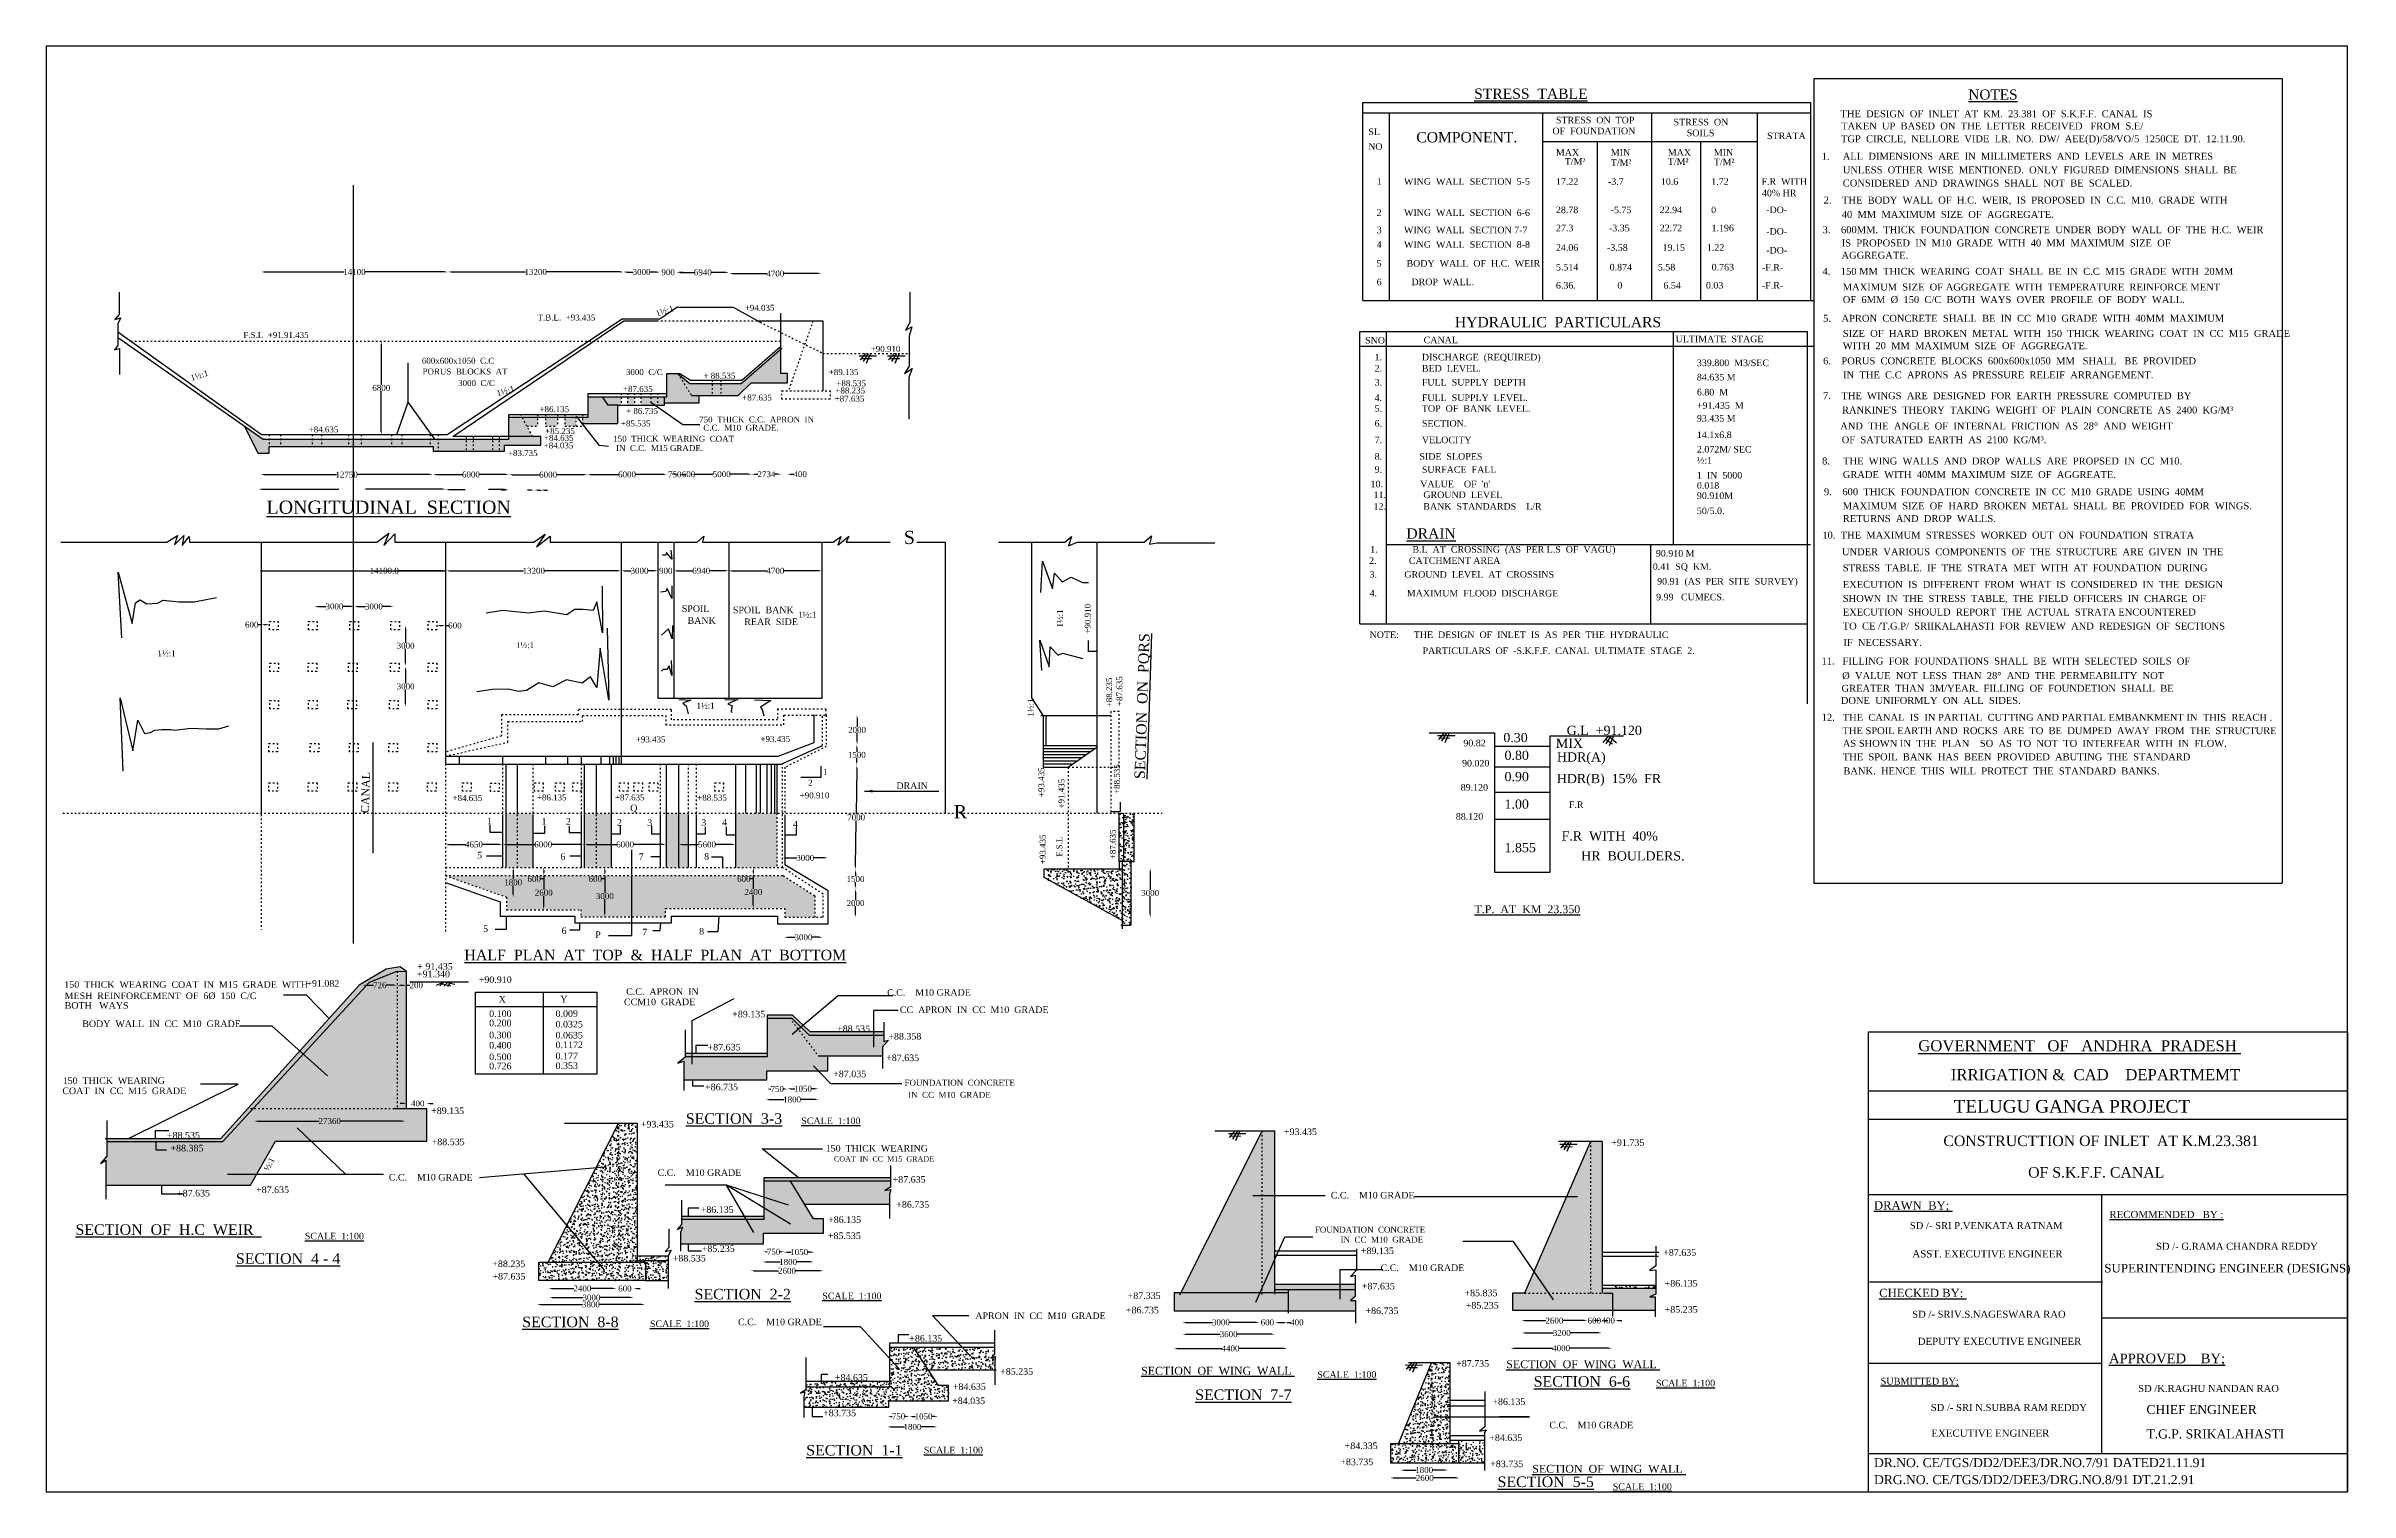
# Model space of a CAD drawing. Header units: millimetres. Extents: x 3593 to 178538, y 3198 to 112980.
import ezdxf

# ---------------------------------------------------------------- set-up
doc = ezdxf.new("R2010")
doc.units = ezdxf.units.MM
doc.header["$MEASUREMENT"] = 0
doc.header["$PDMODE"] = 66
doc.header["$PDSIZE"] = 170
doc.linetypes.add('ACAD_ISO03W100', pattern=[30, 12, -18])
for name, color, linetype in [('DIM', 5, 'Continuous'), ('DOT LINE', 3, 'ACAD_ISO03W100'), ('DWG. LINE', 1, 'Continuous'), ('HATCH', 2, 'Continuous'), ('RAILING', 4, 'Continuous'), ('TEXT', 7, 'Continuous')]:
    doc.layers.add(name, color=color, linetype=linetype)
doc.layers.add('TITLE', color=7, linetype='Continuous', lineweight=30)
doc.styles.get("Standard").update_dxf_attribs({"font": 'TIMES.TTF', "height": 450})
doc.dimstyles.get("Standard").update_dxf_attribs({"dimtxt": 450, "dimasz": 250, "dimexe": 0.18, "dimexo": 0.0625, "dimgap": 0.09, "dimtad": 0, "dimtih": 1, "dimtoh": 1, "dimdec": 1, "dimzin": 0, "dimdsep": 46, "dimtxsty": 'Standard', "dimcen": 0.09, "dimse1": 1, "dimse2": 1, "dimclrd": 5, "dimclre": 5, "dimclrt": 4, "dimadec": 0, "dimazin": 0, "dimtfac": 1, "dimtdec": 1, "dimtofl": 0, "dimtmove": 0, "dimatfit": 3, "dimfxl": 1, "dimtolj": 1, "dimtzin": 0, "dimarcsym": 0})
pattern_1 = [(50, (0, 0), (717.2602, -62.7521), [75, -825]), (355, (0, 0), (-138.7513, 752.192), [60, -660]), (100.4514, (59.8, -5.2), (578.5094, 689.4395), [63.7402, -701.142]), (46.1842, (0, 200), (1067.241, -165.519), [112.5, -1237.5]), (96.6356, (88.9, 186.2), (934.663, 974.118), [95.61, -1051.713]), (351.1842, (0, 200), (934.662, 974.1186), [90, -990]), (21, (100, 150), (596.907, -402.619), [75, -825]), (326, (100, 150), (243.3153, 725.15), [60, -660]), (71.4514, (149.74, 116.45), (840.2226, 322.5305), [63.7402, -701.142]), (37.5, (0, 0), (12.15986, 332.89385), [0, -652, 0, -670, 0, -662.5]), (7.5, (0, 0), (263.0695, 394.4117), [0, -382, 0, -637, 0, -252.5]), (327.5, (-223, 0), (533.82244, -22.55487), [0, -250, 0, -780, 0, -1035]), (317.5, (-323, 0), (583.1862, 100.105), [0, -325, 0, -518, 0, -735])]

msp = doc.modelspace()

# ---------------------------------------------------------------- texts
at = {"layer": 'TEXT'}
for s, height, p in [('%%USTRESS  TABLE', 784.0538, (112032.39, 108973.55)), ('%%UNOTES', 767.695, (149565.5, 108918.5)), ('SL', 500, (104001.74, 106226.19)), ('OF  FOUNDATION', 500, (117981.44, 106285.03)), ('STRESS  ON  TOP  ', 500, (118244.94, 107112.02)), ('STRESS  ON', 500, (127177.21, 106958.52)), ('THE  DESIGN  OF  INLET  AT  KM.  23.381  OF  S.K.F.F.  CANAL  IS', 527.7904, (139847.07, 107573.97)), ('TAKEN  UP  BASED  ON  THE  LETTER  RECEIVED   FROM  S.E/', 527.7904, (139903.07, 106649.49)), ('NO', 500, (103985.82, 105104.87)), ('COMPONENT.', 784.054, (107645.52, 105666.62)), ('MAX', 500, (118244.94, 104655.94)), ('MIN', 500, (122415.31, 104655.94)), ('MAX', 500, (126742.55, 104655.94)), ('SOILS', 500, (128177.98, 106131.53)), ('MIN', 500, (130236.53, 104655.94)), ('STRATA', 500, (134278.91, 105914.34)), ('TGP  CIRCLE,  NELLORE  VIDE  LR.  NO.  DW/  AEE(D)/58/VO/5  1250CE  DT.  12.11.90.', 527.7904, (139891.57, 105675.06)), ('T/M²', 500, (118913.68, 103969.62)), ('T/M²', 500, (122415.31, 103875.1)), ('T/M²', 500, (126742.55, 103963.1)), ('T/M²', 500, (130236.53, 103934.5)), (' 1.     ALL  DIMENSIONS  ARE  IN  MILLIMETERS  AND  LEVELS  ARE  IN  METRES', 527.7904, (138230.7, 104352.84)), ('UNLESS  OTHER  WISE  MENTIONED.  ONLY  FIGURED  DIMENSIONS  SHALL  BE', 527.7904, (140026.07, 103317.69)), ('1         WING  WALL  SECTION  5-5', 500, (104631.49, 102448.97)), ('17.22', 500, (118244.94, 102444.94)), ('-3.7', 500, (122198.94, 102444.94)), ('10.6', 500, (126213.94, 102444.94)), ('1.72', 500, (130041.94, 102444.94)), ('F.R  WITH', 500, (133851.94, 102444.94)), ('40%%% HR', 500, (133886.94, 101575.44)), ('2.    THE  BODY  WALL  OF  H.C.  WEIR,  IS  PROPOSED  IN  C.C.  M10.  GRADE  WITH', 527.7904, (138573.81, 101019.8)), ('CONSIDERED  AND  DRAWINGS  SHALL  NOT  BE  SCALED.', 527.7904, (140026.07, 102314.08)), ('2         WING  WALL  SECTION  6-6', 500, (104631.49, 100083.91)), ('28.78', 500, (118244.94, 100294.44)), ('-5.75', 500, (122401.94, 100294.44)), ('22.94', 500, (126126.44, 100294.44)), ('0', 500, (130033.94, 100294.44)), ('-DO-', 500, (134211.94, 100294.44)), ('40  MM  MAXIMUM  SIZE  OF  AGGREGATE.', 527.7904, (139948.07, 99932.19)), ('4         WING  WALL  SECTION  8-8', 500, (104631.49, 97666.6)), ('3         WING  WALL  SECTION 7-7', 500, (104631.49, 98768.21)), ('27.3', 500, (118244.94, 98918.94)), ('-3.35', 500, (122271.44, 98918.94)), ('22.72', 500, (126130.94, 98918.94)), ('1.196', 500, (130060.94, 98918.94)), ('-DO-', 500, (134211.94, 98660.44)), ('3.    600MM.  THICK  FOUNDATION  CONCRETE  UNDER  BODY  WALL  OF  THE  H.C.  WEIR', 527.7904, (138496.31, 98770.8)), ('IS  PROPOSED  IN  M10  GRADE  WITH  40  MM  MAXIMUM  SIZE  OF', 527.7904, (139948.57, 97767.78)), ('5          BODY  WALL  OF  H.C.  WEIR', 500, (104631.49, 96232.07)), ('24.06', 500, (118244.94, 97436.44)), ('5.514', 500, (118244.94, 95943.94)), ('-3.58', 500, (122125.44, 97436.44)), ('0.874', 500, (122324.44, 95943.94)), ('5.58', 500, (125986.94, 95943.94)), ('19.15', 500, (126342.44, 97436.44)), ('1.22', 500, (129706.94, 97436.44)), ('0.763', 500, (130069.94, 95943.94)), ('-F.R-', 500, (133886.94, 95931.94)), ('-DO-', 500, (134211.94, 97227.44)), (' AGGREGATE.', 527.7904, (139731.07, 96836.04)), ('6            DROP  WALL.', 500, (104631.49, 94824.25)), ('6.36.', 500, (118244.94, 94563.44)), ('0', 500, (122911.94, 94563.44)), ('6.54', 500, (126408.94, 94563.44)), ('0.03', 500, (129632.44, 94563.44)), ('-F.R-', 500, (133886.94, 94563.44)), ('4.    150 MM  THICK  WEARING  COAT  SHALL  BE  IN  C.C  M15  GRADE  WITH  20MM', 527.7904, (138484.81, 95613.49)), ('MAXIMUM  SIZE  OF AGGREGATE  WITH  TEMPERATURE  REINFORCE MENT', 527.7904, (140026.07, 94421.7)), ('+94.035', 450, (56648, 92883.5)), ('OF  6MM  %%C  150  C/C  BOTH  WAYS  OVER  PROFILE  OF  BODY  WALL.', 527.7904, (140026.07, 93470.36)), ('F.S.L  +91.91.435', 450, (18576, 90815)), ('T.B.L.  +93.435', 450, (40915.5, 92140.5)), ('HYDRAULIC  PARTICULARS', 784.0538, (110573.28, 91627.53)), ('ULTIMATE  STAGE', 500, (127333.5, 90491.5)), ('5.    APRON  CONCRETE  SHALL  BE  IN  CC  M10  GRADE  WITH  40MM  MAXIMUM', 527.7904, (138532.31, 92046.91)), ('SIZE  OF  HARD  BROKEN  METAL  WITH  150  THICK  WEARING  COAT  IN  CC  M15  GRADE', 527.7904, (140026.07, 90896.94)), ('600x600x1050  C.C', 450, (32128.37, 88861.92)), ('+90.910', 450, (66213, 89766)), ('SNO', 500, (103751.26, 90390.69)), ('1.                DISCHARGE  (REQUIRED)', 500, (104477.72, 89112.75)), ('CANAL', 500, (108198.51, 90416.5)), ('6.    PORUS  CONCRETE  BLOCKS  600x600x1050  MM   SHALL   BE  PROVIDED  ', 527.7904, (138532.31, 88815.64)), ('WITH  20  MM  MAXIMUM  SIZE  OF  AGGREGATE.', 527.7904, (140026.07, 89966.51)), ('PORUS  BLOCKS  AT  ', 450, (32177.5, 88045)), ('3000  C/C', 450, (34881, 87168.5)), ('3000  C/C', 450, (47622, 87997.5)), ('+ 88.535', 450, (53509.5, 87721.5)), ('+89.135', 450, (63031.5, 88003)), ('+88.535', 450, (63601, 87154.5)), ('2.                BED  LEVEL.     ', 500, (104477.72, 88261.45)), ('3.                FULL  SUPPLY  DEPTH            ', 500, (104477.72, 87200.67)), ('84.635 M', 500, (128948.77, 87593)), ('339.800  M3/SEC', 500, (128948.77, 88678)), ('IN  THE  C.C  APRONS  AS  PRESSURE  RELEIF  ARRANGEMENT.', 527.7904, (140050.57, 87752.9)), ('+87.635', 450, (47402.5, 86721.5)), ('+87.635', 450, (56453, 86066)), ('+87.635', 450, (63474.5, 85978)), ('+88.235', 450, (63529, 86601)), ('4.                FULL  SUPPLY  LEVEL.     ', 500, (104477.72, 86028.71)), ('6.80  M', 500, (128948.77, 86454)), ('+91.435  M', 500, (128948.77, 85438)), ('7.    THE  WINGS  ARE  DESIGNED  FOR  EARTH  PRESSURE  COMPUTED  BY', 527.7904, (138532.31, 86168.97)), ('+84.635', 450, (23534.5, 83646.5)), ('+86.135', 450, (41061.5, 85184.5)), ('+85.235', 450, (41490, 83524.5)), ('+85.535', 450, (47242, 84105.5)), ('+ 86.735', 450, (47635.5, 85046.5)), ('750  THICK  C.C.  APRON  IN', 450, (53183.9, 84403.95)), ('C.C.  M10  GRADE.', 450, (53502.5, 83776)), ('6.                SECTION.    ', 500, (104477.72, 84083.79)), ('5.                TOP  OF  BANK  LEVEL.', 500, (104477.72, 85211.77)), ('93.435 M', 500, (128948.77, 84467.5)), ('AND  THE  ANGLE  OF  INTERNAL  FRICTION  AS  28%%D  AND  WEIGHT', 527.7904, (139833.57, 83869.03)), ("RANKINE'S  THEORY  TAKING  WEIGHT  OF  PLAIN  CONCRETE  AS  2400  KG/M³", 527.7904, (139968.07, 85081.73)), ('+83.735', 450, (38665.5, 81849.5)), ('+84.035', 450, (41379.5, 82431.5)), ('+84.635', 450, (41393.5, 83002.5)), ('150  THICK  WEARING  COAT', 450, (46663.5, 82938)), ('IN  C.C.  M15 GRADE.', 450, (46872.5, 82231.5)), ('7.                VELOCITY   ', 500, (104477.72, 82828.17)), ('2.072M/ SEC', 500, (128948.77, 82117.5)), ('14.1x6.8', 500, (128948.77, 83214.5)), ('OF  SATURATED  EARTH  AS  2100  KG/M³.', 527.7904, (139949.07, 82826.1)), ('9.                SURFACE  FALL  ', 500, (104477.72, 80578.37)), ('8.               SIDE  SLOPES      ', 500, (104477.72, 81572.54)), ('½:1', 500, (128948.77, 81269.5)), ('1  IN  5000', 500, (128948.77, 80139)), (' 8.     THE  WING  WALLS  AND  DROP  WALLS  ARE  PROPSED  IN  CC  M10.', 527.7904, (138256.31, 81212.46)), ('GRADE  WITH  40MM  MAXIMUM  SIZE  OF  AGGREATE.', 527.7904, (140026.07, 80182.68)), ("10.               VALUE    OF  'n'  ", 500, (104167.22, 79478.66)), ('11.               GROUND  LEVEL', 500, (104401.78, 78657.6)), ('90.910M', 500, (128948.77, 78590.5)), ('0.018', 500, (128948.77, 79367)), ('9.    600  THICK  FOUNDATION  CONCRETE  IN  CC  M10  GRADE  USING  40MM', 527.7904, (138601.31, 78879.68)), ('12.               BANK  STANDARDS    L/R  ', 500, (104401.78, 77779.53)), ('50/5.0.', 500, (128948.77, 77443)), ('MAXIMUM  SIZE  OF  HARD  BROKEN  METAL  SHALL  BE  PROVIDED  FOR  WINGS.', 527.7904, (140026.07, 77805.58)), ('RETURNS  AND  DROP  WALLS.', 527.7904, (140026.07, 76843.79)), ('S', 1000, (68726.5, 75172.5)), ('%%UDRAIN', 784.054, (106889.52, 75581.82)), ('10.  THE  MAXIMUM  STRESSES  WORKED  OUT  ON  FOUNDATION  STRATA', 527.7904, (138472.81, 75582.68)), ('2.             CATCHMENT AREA', 500, (104057, 73665)), ('1.              B.L  AT  CROSSING  (AS  PER L.S  OF  VAGU)', 500, (104139, 74516.5)), ('0.41  SQ  KM.', 500, (125604, 73213.56)), ('90.910 M', 500, (125834, 74214.91)), ('UNDER  VARIOUS  COMPONENTS  OF  THE  STRUCTURE  ARE  GIVEN  IN  THE', 527.7904, (139963.07, 74317.72)), ('STRESS  TABLE.  IF  THE  STRATA  MET  WITH  AT  FOUNDATION  DURING', 527.7904, (140026.07, 73100.85)), ('3.           GROUND  LEVEL  AT  CROSSINS  ', 500, (104091.5, 72613)), ('90.91  (AS  PER  SITE  SURVEY)', 500, (125931.5, 72090.85)), ('EXECUTION  IS  DIFFERENT  FROM  WHAT  IS  CONSIDERED  IN  THE  DESIGN', 527.7904, (140026.07, 71844.97)), ('SPOIL ', 500, (51866.41, 70014.95)), ('SPOIL  BANK', 500, (55746.91, 69914.95)), ('4.            MAXIMUM  FLOOD  DISCHARGE    ', 500, (104095, 71190.5)), ('9.99   CUMECS.', 500, (125855.5, 70898.32)), ('EXECUTION  SHOULD  REPORT  THE  ACTUAL  STRATA ENCOUNTERED', 527.7904, (140026.07, 69740.08)), ('SHOWN  IN  THE  STRESS  TABLE,  THE  FIELD  OFFICERS  IN  CHARGE  OF', 527.7904, (140026.07, 70775.05)), ('BANK', 500, (52305, 69110.5)), ('REAR  SIDE', 500, (56612.65, 69021.31)), ('NOTE:      THE  DESIGN  OF  INLET  IS  AS  PER  THE  HYDRAULIC', 500, (104095, 68036)), ('TO  CE /T.G.P/  SRIIKALAHASTI  FOR  REVIEW  AND  REDESIGN  OF  SECTIONS', 527.7904, (140026.07, 68680.1)), ('PARTICULARS  OF  -S.K.F.F.  CANAL  ULTIMATE  STAGE  2.', 500, (108119, 66816.5)), ('11.   FILLING  FOR  FOUNDATIONS  SHALL  BE  WITH  SELECTED  SOILS  OF', 527.7904, (138419.81, 66022.41)), ('IF  NECESSARY.', 527.7904, (140073, 67434)), ('%%C  VALUE  NOT  LESS  THAN  28%%D  AND  THE  PERMEABILITY  NOT  ', 527.7904, (139981.57, 64914.89)), ('DONE  UNIFORMLY  ON  ALL  SIDES.', 527.7904, (139879.07, 63029.68)), ('GREATER  THAN  3M/YEAR.  FILLING  OF  FOUNDETION  SHALL  BE', 527.7904, (139933.07, 63953.06)), ('G.L  +91.120', 700, (119065, 60673.32)), ('12.   THE  CANAL  IS  IN PARTIAL  CUTTING AND PARTIAL EMBANKMENT IN  THIS  REACH . ', 527.7904, (138426.31, 61748.82)), ('THE SPOIL EARTH AND  ROCKS  ARE  TO  BE  DUMPED  AWAY  FROM  THE  STRUCTURE  ', 527.7904, (140003.57, 60734.75)), ('+93.435', 450, (48375.5, 60118.5)), ('+93.435', 450, (57843, 60141.5)), ('90.82', 500, (111217, 59811.32)), ('0.30', 700, (114253.5, 60126.32)), ('0.80', 700, (114343, 58779.82)), ('MIX', 700, (118244.5, 59692)), ('AS SHOWN IN  THE  PLAN    SO  AS  TO  NOT  TO  INTERFEAR  WITH  IN  FLOW.', 527.7904, (140026.07, 59772.96)), ('1', 450, (62581, 57653)), ('90.020', 500, (111115, 58280.32)), ('0.90', 700, (114343, 57162.32)), ('HDR(B)  15%%%  FR', 700, (118309, 57014.82)), ('HDR(A) ', 700, (118322.5, 58655.82)), ('THE  SPOIL  BANK  HAS  BEEN  PROVIDED  ABUTING  THE  STANDARD', 527.7904, (140026.07, 58748.66)), ('BANK.  HENCE  THIS  WILL  PROTECT  THE  STANDARD  BANKS.', 527.7904, (140073.57, 57676.72)), ('+84.635', 450, (34455, 55664)), ('+86.135', 450, (40863.5, 55706)), ('+87.635', 450, (46788.5, 55706)), ('+88.535', 450, (53036.5, 55687)), ('+90.910', 450, (60820.5, 55863)), ('2', 450, (61459, 56830)), ('DRAIN', 500, (68162.04, 56570.92)), ('89.120', 500, (111013, 56443.32)), ('1', 500, (37080.65, 53899.89)), ('1', 500, (41216.65, 53852.89)), ('2', 500, (43063.93, 53856.39)), ('2', 500, (46944.43, 53788.89)), ('Q', 500, (47953.48, 54880.21)), ('3', 500, (49244.32, 53764.89)), ('3', 500, (53348.82, 53781.39)), ('4', 500, (54926.18, 53789.25)), ('R', 1000, (72516.95, 54347.24)), ('88.120', 500, (110645, 54238.32)), ('1.00', 700, (114343, 55073.82)), ('F.R', 500, (119227.5, 55126.32)), ('4', 500, (60309.18, 53645.25)), ('F.R  WITH  40%%%', 700, (118676, 52656.32)), ('5', 500, (36322.68, 51300.25)), ('6', 500, (42651.23, 51191.01)), ('7', 500, (48590.2, 51177.25)), ('8', 500, (53561.7, 51198.75)), ('1.855', 700, (114343, 51771.32)), ('HR  BOULDERS.', 700, (120167.5, 51145.82)), ('5', 500, (36781.18, 45717.75)), ('6', 500, (42738.23, 45567.51)), ('P', 500, (45301.5, 45258)), ('7', 500, (48861.2, 45457.75)), ('8', 500, (53185.2, 45515.75)), ('+91.082', 500, (23355.01, 41558.74)), ('+91.340', 500, (31758.01, 42275.74)), ('+ 91.435', 500, (31780.51, 42849.24)), ('+90.910', 500, (36450.01, 41845.24)), ('MESH  REINFORCEMENT  OF  6%%C  150  C/C  ', 500, (5006.5, 40618.5)), ('BOTH   WAYS', 500, (5006.5, 39888)), ('150  THICK  WEARING  COAT  IN  M15  GRADE  WITH', 500, (4974, 41474)), ('X', 500, (37965.68, 40341.7)), ('Y', 500, (42644.84, 40366.05)), ('CCM10  GRADE', 500, (47475.69, 40154.94)), ('C.C.  APRON  IN', 500, (47643.82, 40943.16)), ('C.C.    M10 GRADE', 500, (67457.42, 40871.35)), ('BODY  WALL  IN  CC  M10  GRADE', 500, (6341.5, 38494.5)), ('0.100', 500, (37240.01, 39268.74)), ('0.200', 500, (37240.01, 38552.23)), ('0.009', 500, (42280.7, 39268.74)), ('0.0325', 500, (42280.7, 38465.25)), ('+89.135', 500, (55699.01, 39230.74)), ('+88.535', 500, (63661.01, 38111.74)), ('CC  APRON  IN  CC  M10  GRADE', 500, (68426.5, 39563)), ('0.300', 500, (37240.01, 37640.62)), ('0.400', 500, (37240.01, 36856.28)), ('0.0635', 500, (42280.7, 37627.9)), ('0.1172', 500, (42280.7, 36894.87)), ('+87.635', 500, (53826.01, 36716.74)), ('+88.358', 500, (67553.51, 37545.24)), ('0.500', 500, (37240.01, 35985.45)), ('0.726', 500, (37240.01, 35288.32)), ('0.177', 500, (42280.7, 36050.37)), ('0.353', 500, (42280.7, 35317.04)), ('+87.035', 500, (63365.01, 34686.74)), ('+87.635', 500, (67387.51, 35910.24)), ('COAT  IN  CC  M15  GRADE', 500, (4829.5, 33402.5)), ('150  THICK  WEARING', 500, (4852.31, 34175.84)), ('+86.735', 500, (53634.51, 33694.24)), ('FOUNDATION  CONCRETE', 450, (68781.47, 34044.54)), ('IN  CC  M10  GRADE', 450, (69057, 33123.5)), ('+89.135', 500, (32834.01, 31887.24)), ('+88.535', 500, (12773.01, 30032.24)), ('+88.535', 500, (32875.01, 29526.24)), ('+93.435', 500, (48759.01, 30872.74)), ('+93.435', 500, (97593.51, 30293.24)), ('+91.735', 500, (122450.51, 29467.74)), ('+88.385', 500, (13038.51, 29053.24)), ('150  THICK  WEARING', 500, (62795.33, 29039)), ('COAT  IN  CC  M15  GRADE', 400, (63420.37, 28282.62)), ('+87.635', 500, (19538.01, 25891.74)), ('C.C.    M10 GRADE', 500, (29619.92, 26840.85)), ('C.C.    M10 GRADE', 500, (50029.92, 27195.35)), ('+87.635', 500, (67877.51, 26673.74)), ('+87.635', 500, (13537.51, 25633.74)), ('+86.135', 500, (53303.51, 24389.24)), ('+86.735', 500, (68153.01, 24774.24)), ('C.C.    M10 GRADE', 500, (101148.42, 25479.35)), ('+85.535', 500, (62960.01, 22398.74)), ('+86.135', 500, (62980.51, 23623.24)), ('FOUNDATION  CONCRETE', 450, (99938.47, 22882.54)), ('+88.535', 500, (51183.51, 20692.74)), ('+85.235', 500, (53381.01, 21425.74)), ('IN  CC  M10  GRADE', 450, (101893, 22130)), ('+89.135', 500, (103435.51, 21257.24)), ('+87.635', 500, (126395.01, 21125.24)), ('+88.235', 500, (37479.01, 20266.74)), ('+87.635', 500, (37488.51, 19317.74)), ('C.C.    M10 GRADE', 500, (104932.42, 19968.85)), ('+86.135', 500, (126502.51, 18784.74)), ('+87.335', 500, (85721.51, 17852.74)), ('+87.635', 500, (103509.51, 18573.74)), ('+85.835', 500, (111303.01, 18058.24)), ('+85.235', 500, (111397.51, 17117.74)), ('C.C.    M10 GRADE', 500, (56138.92, 15853.85)), (' APRON  IN  CC  M10  GRADE', 500, (73966, 16326.5)), ('+86.735', 500, (85595.51, 16756.74)), ('+86.735', 500, (103783.01, 16702.24)), ('+85.235', 500, (126502.51, 16803.74)), ('+86.135', 500, (69141.01, 14611.74)), ('+85.235', 500, (76043.51, 12092.74)), ('+87.735', 500, (110671.01, 12704.74)), ('+84.635', 500, (63493.01, 11639.74)), ('+84.635', 500, (72449.51, 10946.24)), ('+83.735', 500, (62599.51, 8945.24)), ('+84.035', 500, (72396.51, 9867.24)), ('+86.135', 500, (113419.01, 9805.24)), ('+84.635', 500, (113185.01, 7070.74)), ('C.C.    M10 GRADE', 500, (117747.92, 8027.35)), ('+83.735', 500, (101872.01, 5229.74)), ('+84.335', 500, (102202.01, 6452.24)), ('+83.735', 500, (113254.01, 5078.24))]:
    msp.add_text(s, height=height, dxfattribs=at).set_placement(p)
for s, height, rotation, p in [('1½:1', 450, 16.9855299, (49970.51, 92459.59)), ('1½:1', 450, 16.9855299, (14640.2, 87556.47)), ('1½:1', 450, 16.9855299, (37880.01, 86385.09)), ('1½:1', 450, 0.1153699, (60711.36, 69587.03)), ('1½:1', 450, 90.1153699, (80810.47, 68833)), ('+90.910', 450, 90.1153699, (82920.47, 68369)), ('1½:1', 450, 0.1153699, (12048.86, 66640.03)), ('1½:1', 450, 0.1153699, (39272.86, 67264.03)), ('+88.235', 450, 90.1153699, (84545.47, 62774.5)), ('+87.635', 450, 90.1153699, (85323.97, 62876.5)), ('1½:1', 450, 0.1153699, (52982.86, 62673.03)), ('1½:1', 450, 90.1153699, (78592.97, 62069.5)), ('CANAL', 600, 88.1372454, (28098, 54731.5)), ('+93.435', 450, 90.1153699, (79393.47, 55952.5)), ('+88.535', 450, 90.1153699, (85135.97, 56196)), ('+91.435', 450, 90.1153699, (80923.97, 55087)), ('+93.435', 450, 90.1153699, (79495.97, 50861)), ('F.S.L', 450, 90.1153699, (80762.97, 51443)), ('+87.635', 450, 90.1153699, (84825.47, 51240)), ('½:1', 450, 62.7376672, (20495.61, 27518.13))]:
    msp.add_text(s, height=height, rotation=rotation, dxfattribs=at).set_placement(p)
at = {"layer": 'TITLE'}
for s, height, p in [('%%ULONGITUDINAL  SECTION', 1000, (20335.93, 77468.54)), ('%%UT.P.  AT  KM  23.350', 600, (112059.48, 47142.5)), ('%%UHALF  PLAN  AT  TOP  &  HALF  PLAN  AT  BOTTOM', 800, (35356.37, 43563.36)), ('%%USECTION  3-3', 800, (52172.77, 31149.94)), ('%%USCALE  1:100', 500, (60943, 31125)), ('%%USECTION  OF  H.C  WEIR  ', 800, (5824.5, 22717.5)), ('%%USCALE  1:100', 500, (23238.79, 22372.34)), ('%%USECTION  4 - 4', 800, (18004.27, 20521.44)), ('%%USECTION  2-2', 800, (52835.77, 17816.94)), ('%%USCALE  1:100', 500, (62535.79, 17828.84)), ('%%USECTION  8-8', 800, (39750.77, 15706.44)), ('%%USCALE  1:100', 500, (49450.79, 15718.34)), ('%%USECTION  OF  WING  WALL ', 600, (86746.02, 12097.98)), ('%%USCALE  1:100', 500, (100125.5, 11863.5)), ('%%USECTION  OF  WING  WALL ', 600, (114475.52, 12593.98)), ('%%USECTION  7-7', 800, (90852.7, 10177.11)), ('%%USECTION  6-6', 800, (116556.19, 11187.06)), ('%%USCALE  1:100', 500, (125844.5, 11210)), ('%%USECTION  1-1', 800, (61314.93, 5964.83)), ('%%USCALE  1:100', 500, (70245.29, 6123.84)), ('%%USECTION  OF  WING  WALL ', 600, (116443.52, 4651.98)), ('%%USECTION  5-5', 800, (113810.5, 3568.5)), ('%%USCALE  1:100', 500, (122558.5, 3356.5))]:
    msp.add_text(s, height=height, dxfattribs=at).set_placement(p)
msp.add_text('%%USECTION  ON  PQRS', height=800, rotation=88.1372454, dxfattribs=at).set_placement((87033.5, 57313.5))
at = {"layer": 'TITLE', "lineweight": 30}
for s, height, p in [('%%UGOVERNMENT   OF   ANDHRA  PRADESH ', 837.7127, (145763.03, 36658.33)), ('IRRIGATION &  CAD    DEPARTMEMT ', 837.7127, (148235.02, 34461.4)), ('TELUGU GANGA PROJECT', 963.667, (148452.96, 31995.28)), ('CONSTRUCTTION OF INLET  AT K.M.23.381', 795.3462, (147663.59, 29459.06)), ('OF S.K.F.F. CANAL', 795.3462, (154101.59, 27065.09)), ('%%UDRAWN  BY; ', 636.3224, (142395.72, 24635.44)), ('%%URECOMMENDED   BY :', 546.078, (160272.59, 23992.94)), ('SD /- SRI P.VENKATA RATNAM', 533.05, (145116.55, 23153.04)), ('ASST. EXECUTIVE ENGINEER', 546.8402, (145313.27, 21004.19)), ('SD /- G.RAMA CHANDRA REDDY', 533.05, (163816.37, 21582.55)), ('SUPERINTENDING ENGINEER (DESIGNS)', 651.5543, (159884.73, 19861.14)), ('%%UCHECKED BY: ', 636.3224, (142796.69, 17987.09)), ('SD /- SRIV.S.NAGESWARA RAO', 533.05, (145300.25, 16422.09)), ('DEPUTY EXECUTIVE ENGINEER', 546.8402, (145714.23, 14355.84)), ('%%UAPPROVED    BY;', 734.2182, (160243.41, 12969.4)), ('%%USUBMITTED BY;', 513.9557, (142901.17, 11346.68)), ('SD /K.RAGHU NANDAN RAO', 533.05, (162457.21, 10786.19)), ('SD /- SRI N.SUBBA RAM REDDY', 533.05, (146708.14, 9342.53)), ('CHIEF ENGINEER', 681.7253, (163086.84, 9115.83)), ('EXECUTIVE ENGINEER', 546.8402, (146751.4, 7382.65)), ('T.G.P. SRIKALAHASTI', 681.7253, (163086.84, 7258.9)), ('DR.NO. CE/TGS/DD2/DEE3/DR.NO.7/91 DATED21.11.91', 681.7253, (142399.22, 5080.68)), ('DRG.NO. CE/TGS/DD2/DEE3/DRG.NO.8/91 DT.21.2.91', 681.7253, (142399.22, 3789.18))]:
    msp.add_text(s, height=height, dxfattribs=at).set_placement(p)

# ---------------------------------------------------------------- blocks, each defined once
blk = doc.blocks.new('*D2')
at = {"layer": 'Defpoints', "color": 0}
for p in [(19882, 73137), (33982, 73137), (33982, 73137)]:
    blk.add_point(p, dxfattribs=at)
at = {"layer": 'DIM', "color": 5, "lineweight": -2}
for p, q in [((20132, 73137), (28244, 73137)), ((33732, 73137), (30303, 73137))]:
    blk.add_line(p, q, dxfattribs=at)
at = {"layer": 'DIM', "color": 5}
for points in [[(20132, 73179), (20132, 73096), (19882, 73137)], [(33732, 73179), (33732, 73096), (33982, 73137)]]:
    blk.add_solid(points, dxfattribs=at)
at = {"layer": 'DIM', "color": 4, "insert": (29274, 73137), "char_height": 450, "attachment_point": 5}
blk.add_mtext('\\A1;14100.0', dxfattribs=at)
blk = doc.blocks.new('*D3')
at = {"layer": 'Defpoints', "color": 0}
for p in [(19866, 80481), (32968, 80481), (32968, 80440)]:
    blk.add_point(p, dxfattribs=at)
at = {"layer": 'DIM', "color": 5, "lineweight": -2}
for p, q in [((20116, 80440), (25637, 80440)), ((32718, 80440), (27197, 80440))]:
    blk.add_line(p, q, dxfattribs=at)
at = {"layer": 'DIM', "color": 5}
for points in [[(20116, 80481), (20116, 80398), (19866, 80440)], [(32718, 80481), (32718, 80398), (32968, 80440)]]:
    blk.add_solid(points, dxfattribs=at)
at = {"layer": 'DIM', "color": 4, "insert": (26417, 80440), "char_height": 450, "attachment_point": 5}
blk.add_mtext('\\A1;12750', dxfattribs=at)
blk = doc.blocks.new('*D4')
at = {"layer": 'Defpoints', "color": 0}
for p in [(32968, 80440), (38740, 80446), (38740, 80440)]:
    blk.add_point(p, dxfattribs=at)
at = {"layer": 'DIM', "color": 5, "lineweight": -2}
for p, q in [((33218, 80446), (35215, 80446)), ((38490, 80446), (36492, 80446))]:
    blk.add_line(p, q, dxfattribs=at)
at = {"layer": 'DIM', "color": 5}
for points in [[(33218, 80487), (33218, 80404), (32968, 80446)], [(38490, 80487), (38490, 80404), (38740, 80446)]]:
    blk.add_solid(points, dxfattribs=at)
at = {"layer": 'DIM', "color": 4, "insert": (35854, 80446), "char_height": 450, "attachment_point": 5}
blk.add_mtext('\\A1;6000', dxfattribs=at)
blk = doc.blocks.new('*D5')
at = {"layer": 'Defpoints', "color": 0}
for p in [(38740, 80446), (44697, 80446), (44697, 80435)]:
    blk.add_point(p, dxfattribs=at)
at = {"layer": 'DIM', "color": 5, "lineweight": -2}
for p, q in [((38990, 80435), (41080, 80435)), ((44447, 80435), (42357, 80435))]:
    blk.add_line(p, q, dxfattribs=at)
at = {"layer": 'DIM', "color": 5}
for points in [[(38990, 80477), (38990, 80393), (38740, 80435)], [(44447, 80477), (44447, 80393), (44697, 80435)]]:
    blk.add_solid(points, dxfattribs=at)
at = {"layer": 'DIM', "color": 4, "insert": (41718, 80435), "char_height": 450, "attachment_point": 5}
blk.add_mtext('\\A1;6000', dxfattribs=at)
blk = doc.blocks.new('*D6')
at = {"layer": 'Defpoints', "color": 0}
for p in [(44701, 80434), (50718, 80455), (50718, 80434)]:
    blk.add_point(p, dxfattribs=at)
at = {"layer": 'DIM', "color": 5, "lineweight": -2}
for p, q in [((44951, 80455), (47072, 80455)), ((50468, 80455), (48348, 80455))]:
    blk.add_line(p, q, dxfattribs=at)
at = {"layer": 'DIM', "color": 5}
for points in [[(44951, 80497), (44951, 80413), (44701, 80455)], [(50468, 80497), (50468, 80413), (50718, 80455)]]:
    blk.add_solid(points, dxfattribs=at)
at = {"layer": 'DIM', "color": 4, "insert": (47710, 80455), "char_height": 450, "attachment_point": 5}
blk.add_mtext('\\A1;6000', dxfattribs=at)
blk = doc.blocks.new('*D7')
at = {"layer": 'Defpoints', "color": 0}
for p in [(50676, 80462), (51666, 80462), (51666, 80454)]:
    blk.add_point(p, dxfattribs=at)
at = {"layer": 'DIM', "color": 5, "lineweight": -2}
for p, q in [((50426, 80454), (50176, 80454)), ((51916, 80454), (52166, 80454))]:
    blk.add_line(p, q, dxfattribs=at)
at = {"layer": 'DIM', "color": 5}
for points in [[(50426, 80496), (50426, 80413), (50676, 80454)], [(51916, 80496), (51916, 80413), (51666, 80454)]]:
    blk.add_solid(points, dxfattribs=at)
at = {"layer": 'DIM', "color": 4, "insert": (51329, 80454), "char_height": 450, "attachment_point": 5}
blk.add_mtext('\\A1;750', dxfattribs=at)
blk = doc.blocks.new('*D8')
at = {"layer": 'Defpoints', "color": 0}
for p in [(51666, 80454), (52620, 80471), (52620, 80454)]:
    blk.add_point(p, dxfattribs=at)
at = {"layer": 'DIM', "color": 5, "lineweight": -2}
for p, q in [((51416, 80471), (51166, 80471)), ((52870, 80471), (53120, 80471))]:
    blk.add_line(p, q, dxfattribs=at)
at = {"layer": 'DIM', "color": 5}
for points in [[(51416, 80512), (51416, 80429), (51666, 80471)], [(52870, 80512), (52870, 80429), (52620, 80471)]]:
    blk.add_solid(points, dxfattribs=at)
at = {"layer": 'DIM', "color": 4, "insert": (52377, 80471), "char_height": 450, "attachment_point": 5}
blk.add_mtext('\\A1;600', dxfattribs=at)
blk = doc.blocks.new('*D9')
at = {"layer": 'Defpoints', "color": 0}
for p in [(52620, 80470), (57176, 80472), (57176, 80470)]:
    blk.add_point(p, dxfattribs=at)
at = {"layer": 'DIM', "color": 5, "lineweight": -2}
for p, q in [((52870, 80472), (54261, 80472)), ((56926, 80472), (55535, 80472))]:
    blk.add_line(p, q, dxfattribs=at)
at = {"layer": 'DIM', "color": 5}
for points in [[(52870, 80514), (52870, 80430), (52620, 80472)], [(56926, 80514), (56926, 80430), (57176, 80472)]]:
    blk.add_solid(points, dxfattribs=at)
at = {"layer": 'DIM', "color": 4, "insert": (54898, 80472), "char_height": 450, "attachment_point": 5}
blk.add_mtext('\\A1;5000', dxfattribs=at)
blk = doc.blocks.new('*D10')
at = {"layer": 'Defpoints', "color": 0}
for p in [(57176, 80472), (59416, 80472), (59416, 80472)]:
    blk.add_point(p, dxfattribs=at)
at = {"layer": 'DIM', "color": 5, "lineweight": -2}
for p, q in [((57426, 80472), (57651, 80472)), ((59166, 80472), (58942, 80472))]:
    blk.add_line(p, q, dxfattribs=at)
at = {"layer": 'DIM', "color": 5}
for points in [[(57426, 80514), (57426, 80430), (57176, 80472)], [(59166, 80514), (59166, 80430), (59416, 80472)]]:
    blk.add_solid(points, dxfattribs=at)
at = {"layer": 'DIM', "color": 4, "insert": (58296, 80472), "char_height": 450, "attachment_point": 5}
blk.add_mtext('\\A1;2734', dxfattribs=at)
blk = doc.blocks.new('*D11')
at = {"layer": 'Defpoints', "color": 0}
for p in [(59416, 80472), (59876, 80472), (59876, 80472)]:
    blk.add_point(p, dxfattribs=at)
at = {"layer": 'DIM', "color": 5, "lineweight": -2}
for p, q in [((59166, 80472), (58916, 80472)), ((60126, 80472), (60376, 80472))]:
    blk.add_line(p, q, dxfattribs=at)
at = {"layer": 'DIM', "color": 5}
for points in [[(59166, 80514), (59166, 80430), (59416, 80472)], [(60126, 80514), (60126, 80430), (59876, 80472)]]:
    blk.add_solid(points, dxfattribs=at)
at = {"layer": 'DIM', "color": 4, "insert": (60857, 80472), "char_height": 450, "attachment_point": 5}
blk.add_mtext('\\A1;400', dxfattribs=at)
blk = doc.blocks.new('*D12')
at = {"layer": 'Defpoints', "color": 0}
for p in [(19916, 95920), (34102, 95920), (34102, 95828)]:
    blk.add_point(p, dxfattribs=at)
at = {"layer": 'DIM', "color": 5, "lineweight": -2}
for p, q in [((20166, 95828), (26229, 95828)), ((33852, 95828), (27789, 95828))]:
    blk.add_line(p, q, dxfattribs=at)
at = {"layer": 'DIM', "color": 5}
for points in [[(20166, 95870), (20166, 95787), (19916, 95828)], [(33852, 95870), (33852, 95787), (34102, 95828)]]:
    blk.add_solid(points, dxfattribs=at)
at = {"layer": 'DIM', "color": 4, "insert": (27009, 95828), "char_height": 450, "attachment_point": 5}
blk.add_mtext('\\A1;14100', dxfattribs=at)
blk = doc.blocks.new('*D13')
at = {"layer": 'Defpoints', "color": 0}
for p in [(34113, 95880), (47432, 95880), (47432, 95828)]:
    blk.add_point(p, dxfattribs=at)
at = {"layer": 'DIM', "color": 5, "lineweight": -2}
for p, q in [((34363, 95828), (39992, 95828)), ((47182, 95828), (41552, 95828))]:
    blk.add_line(p, q, dxfattribs=at)
at = {"layer": 'DIM', "color": 5}
for points in [[(34363, 95870), (34363, 95787), (34113, 95828)], [(47182, 95870), (47182, 95787), (47432, 95828)]]:
    blk.add_solid(points, dxfattribs=at)
at = {"layer": 'DIM', "color": 4, "insert": (40772, 95828), "char_height": 450, "attachment_point": 5}
blk.add_mtext('\\A1;13200', dxfattribs=at)
blk = doc.blocks.new('*D14')
at = {"layer": 'Defpoints', "color": 0}
for p in [(47432, 95828), (50194, 95828), (50194, 95826)]:
    blk.add_point(p, dxfattribs=at)
at = {"layer": 'DIM', "color": 5, "lineweight": -2}
for p, q in [((47682, 95826), (48174, 95826)), ((49944, 95826), (49452, 95826))]:
    blk.add_line(p, q, dxfattribs=at)
at = {"layer": 'DIM', "color": 5}
for points in [[(47682, 95868), (47682, 95784), (47432, 95826)], [(49944, 95868), (49944, 95784), (50194, 95826)]]:
    blk.add_solid(points, dxfattribs=at)
at = {"layer": 'DIM', "color": 4, "insert": (48813, 95826), "char_height": 450, "attachment_point": 5}
blk.add_mtext('\\A1;3000', dxfattribs=at)
blk = doc.blocks.new('*D15')
at = {"layer": 'Defpoints', "color": 0}
for p in [(50194, 95826), (51466, 95826), (51466, 95805)]:
    blk.add_point(p, dxfattribs=at)
at = {"layer": 'DIM', "color": 5, "lineweight": -2}
for p, q in [((49944, 95805), (49694, 95805)), ((51716, 95805), (51966, 95805))]:
    blk.add_line(p, q, dxfattribs=at)
at = {"layer": 'DIM', "color": 5}
for points in [[(49944, 95847), (49944, 95763), (50194, 95805)], [(51716, 95847), (51716, 95763), (51466, 95805)]]:
    blk.add_solid(points, dxfattribs=at)
at = {"layer": 'DIM', "color": 4, "insert": (50830, 95805), "char_height": 450, "attachment_point": 5}
blk.add_mtext('\\A1;900', dxfattribs=at)
blk = doc.blocks.new('*D16')
at = {"layer": 'Defpoints', "color": 0}
for p in [(51466, 95805), (55460, 95805), (55460, 95800)]:
    blk.add_point(p, dxfattribs=at)
at = {"layer": 'DIM', "color": 5, "lineweight": -2}
for p, q in [((51716, 95800), (52825, 95800)), ((55210, 95800), (54102, 95800))]:
    blk.add_line(p, q, dxfattribs=at)
at = {"layer": 'DIM', "color": 5}
for points in [[(51716, 95842), (51716, 95759), (51466, 95800)], [(55210, 95842), (55210, 95759), (55460, 95800)]]:
    blk.add_solid(points, dxfattribs=at)
at = {"layer": 'DIM', "color": 4, "insert": (53463, 95800), "char_height": 450, "attachment_point": 5}
blk.add_mtext('\\A1;6940', dxfattribs=at)
blk = doc.blocks.new('*D17')
at = {"layer": 'Defpoints', "color": 0}
for p in [(55467, 95799), (62472, 95799), (62472, 95704)]:
    blk.add_point(p, dxfattribs=at)
at = {"layer": 'DIM', "color": 5, "lineweight": -2}
for p, q in [((55717, 95704), (58322, 95704)), ((62222, 95704), (59617, 95704))]:
    blk.add_line(p, q, dxfattribs=at)
at = {"layer": 'DIM', "color": 5}
for points in [[(55717, 95746), (55717, 95662), (55467, 95704)], [(62222, 95746), (62222, 95662), (62472, 95704)]]:
    blk.add_solid(points, dxfattribs=at)
at = {"layer": 'DIM', "color": 4, "insert": (58970, 95704), "char_height": 450, "attachment_point": 5}
blk.add_mtext('\\A1;4700 ', dxfattribs=at)
blk = doc.blocks.new('*D18')
at = {"layer": 'Defpoints', "color": 0}
for p in [(33982, 73137), (47268, 73137), (47268, 73137)]:
    blk.add_point(p, dxfattribs=at)
at = {"layer": 'DIM', "color": 5, "lineweight": -2}
for p, q in [((34232, 73137), (39845, 73137)), ((47018, 73137), (41405, 73137))]:
    blk.add_line(p, q, dxfattribs=at)
at = {"layer": 'DIM', "color": 5}
for points in [[(34232, 73179), (34232, 73096), (33982, 73137)], [(47018, 73179), (47018, 73096), (47268, 73137)]]:
    blk.add_solid(points, dxfattribs=at)
at = {"layer": 'DIM', "color": 4, "insert": (40625, 73137), "char_height": 450, "attachment_point": 5}
blk.add_mtext('\\A1;13200', dxfattribs=at)
blk = doc.blocks.new('*D19')
at = {"layer": 'Defpoints', "color": 0}
for p in [(47268, 73137), (50042, 73137), (50042, 73137)]:
    blk.add_point(p, dxfattribs=at)
at = {"layer": 'DIM', "color": 5, "lineweight": -2}
for p, q in [((47518, 73137), (48016, 73137)), ((49792, 73137), (49295, 73137))]:
    blk.add_line(p, q, dxfattribs=at)
at = {"layer": 'DIM', "color": 5}
for points in [[(47518, 73179), (47518, 73096), (47268, 73137)], [(49792, 73179), (49792, 73096), (50042, 73137)]]:
    blk.add_solid(points, dxfattribs=at)
at = {"layer": 'DIM', "color": 4, "insert": (48656, 73137), "char_height": 450, "attachment_point": 5}
blk.add_mtext('\\A1;3000', dxfattribs=at)
blk = doc.blocks.new('*D20')
at = {"layer": 'Defpoints', "color": 0}
for p in [(50042, 73137), (51256, 73137), (51256, 73137)]:
    blk.add_point(p, dxfattribs=at)
at = {"layer": 'DIM', "color": 5, "lineweight": -2}
for p, q in [((49792, 73137), (49542, 73137)), ((51506, 73137), (51756, 73137))]:
    blk.add_line(p, q, dxfattribs=at)
at = {"layer": 'DIM', "color": 5}
for points in [[(49792, 73179), (49792, 73096), (50042, 73137)], [(51506, 73179), (51506, 73096), (51256, 73137)]]:
    blk.add_solid(points, dxfattribs=at)
at = {"layer": 'DIM', "color": 4, "insert": (50649, 73137), "char_height": 450, "attachment_point": 5}
blk.add_mtext('\\A1;900', dxfattribs=at)
blk = doc.blocks.new('*D21')
at = {"layer": 'Defpoints', "color": 0}
for p in [(51256, 73137), (55428, 73137), (55428, 73137)]:
    blk.add_point(p, dxfattribs=at)
at = {"layer": 'DIM', "color": 5, "lineweight": -2}
for p, q in [((51506, 73137), (52703, 73137)), ((55178, 73137), (53980, 73137))]:
    blk.add_line(p, q, dxfattribs=at)
at = {"layer": 'DIM', "color": 5}
for points in [[(51506, 73179), (51506, 73096), (51256, 73137)], [(55178, 73179), (55178, 73096), (55428, 73137)]]:
    blk.add_solid(points, dxfattribs=at)
at = {"layer": 'DIM', "color": 4, "insert": (53342, 73137), "char_height": 450, "attachment_point": 5}
blk.add_mtext('\\A1;6940', dxfattribs=at)
blk = doc.blocks.new('*D22')
at = {"layer": 'Defpoints', "color": 0}
for p in [(55428, 73137), (62517, 73137), (62517, 73137)]:
    blk.add_point(p, dxfattribs=at)
at = {"layer": 'DIM', "color": 5, "lineweight": -2}
for p, q in [((55678, 73137), (58325, 73137)), ((62267, 73137), (59620, 73137))]:
    blk.add_line(p, q, dxfattribs=at)
at = {"layer": 'DIM', "color": 5}
for points in [[(55678, 73179), (55678, 73096), (55428, 73137)], [(62267, 73179), (62267, 73096), (62517, 73137)]]:
    blk.add_solid(points, dxfattribs=at)
at = {"layer": 'DIM', "color": 4, "insert": (58973, 73137), "char_height": 450, "attachment_point": 5}
blk.add_mtext('\\A1;4700', dxfattribs=at)
blk = doc.blocks.new('*D23')
at = {"layer": 'Defpoints', "color": 0}
for p in [(19930, 69044), (20556, 69044), (20556, 69044)]:
    blk.add_point(p, dxfattribs=at)
at = {"layer": 'DIM', "color": 5, "lineweight": -2}
for p, q in [((19930, 69044), (19680, 69044)), ((20306, 69044), (20180, 69044))]:
    blk.add_line(p, q, dxfattribs=at)
at = {"layer": 'DIM', "color": 5}
for points in [[(20180, 69086), (20180, 69002), (19930, 69044)], [(20306, 69086), (20306, 69002), (20556, 69044)]]:
    blk.add_solid(points, dxfattribs=at)
at = {"layer": 'DIM', "color": 4, "insert": (19208, 69044), "char_height": 450, "attachment_point": 5}
blk.add_mtext('\\A1;600', dxfattribs=at)
blk = doc.blocks.new('*D24')
at = {"layer": 'Defpoints', "color": 0}
for p in [(23982, 70451), (26994, 70451), (26994, 70429)]:
    blk.add_point(p, dxfattribs=at)
at = {"layer": 'DIM', "color": 5, "lineweight": -2}
for p, q in [((24232, 70429), (24849, 70429)), ((26744, 70429), (26127, 70429))]:
    blk.add_line(p, q, dxfattribs=at)
at = {"layer": 'DIM', "color": 5}
for points in [[(24232, 70471), (24232, 70387), (23982, 70429)], [(26744, 70471), (26744, 70387), (26994, 70429)]]:
    blk.add_solid(points, dxfattribs=at)
at = {"layer": 'DIM', "color": 4, "insert": (25488, 70429), "char_height": 450, "attachment_point": 5}
blk.add_mtext('\\A1;3000', dxfattribs=at)
blk = doc.blocks.new('*D25')
at = {"layer": 'Defpoints', "color": 0}
for p in [(26994, 70429), (29975, 70429), (29975, 70426)]:
    blk.add_point(p, dxfattribs=at)
at = {"layer": 'DIM', "color": 5, "lineweight": -2}
for p, q in [((27244, 70426), (27846, 70426)), ((29725, 70426), (29124, 70426))]:
    blk.add_line(p, q, dxfattribs=at)
at = {"layer": 'DIM', "color": 5}
for points in [[(27244, 70468), (27244, 70385), (26994, 70426)], [(29725, 70468), (29725, 70385), (29975, 70426)]]:
    blk.add_solid(points, dxfattribs=at)
at = {"layer": 'DIM', "color": 4, "insert": (28485, 70426), "char_height": 450, "attachment_point": 5}
blk.add_mtext('\\A1;3000', dxfattribs=at)
blk = doc.blocks.new('*D26')
at = {"layer": 'Defpoints', "color": 0}
for p in [(30888, 68994), (30888, 65900), (30895, 65900)]:
    blk.add_point(p, dxfattribs=at)
at = {"layer": 'DIM', "color": 5, "lineweight": -2}
for p, q in [((30895, 68744), (30895, 67675)), ((30895, 66150), (30895, 67218))]:
    blk.add_line(p, q, dxfattribs=at)
at = {"layer": 'DIM', "color": 5}
for points in [[(30853, 68744), (30937, 68744), (30895, 68994)], [(30853, 66150), (30937, 66150), (30895, 65900)]]:
    blk.add_solid(points, dxfattribs=at)
at = {"layer": 'DIM', "color": 4, "insert": (30895, 67446), "char_height": 450, "attachment_point": 5}
blk.add_mtext('\\A1;3000', dxfattribs=at)
blk = doc.blocks.new('*D27')
at = {"layer": 'Defpoints', "color": 0}
for p in [(30895, 65900), (30894, 62825), (30895, 62825)]:
    blk.add_point(p, dxfattribs=at)
at = {"layer": 'DIM', "color": 5, "lineweight": -2}
for p, q in [((30894, 65650), (30894, 64591)), ((30894, 63075), (30894, 64133))]:
    blk.add_line(p, q, dxfattribs=at)
at = {"layer": 'DIM', "color": 5}
for points in [[(30853, 65650), (30936, 65650), (30894, 65900)], [(30853, 63075), (30936, 63075), (30894, 62825)]]:
    blk.add_solid(points, dxfattribs=at)
at = {"layer": 'DIM', "color": 4, "insert": (30894, 64362), "char_height": 450, "attachment_point": 5}
blk.add_mtext('\\A1;3000', dxfattribs=at)
blk = doc.blocks.new('*D28')
at = {"layer": 'Defpoints', "color": 0}
for p in [(33265, 68982), (33921, 68982), (33921, 68982)]:
    blk.add_point(p, dxfattribs=at)
at = {"layer": 'DIM', "color": 5, "lineweight": -2}
for p, q in [((33515, 68982), (33671, 68982)), ((33921, 68982), (34171, 68982))]:
    blk.add_line(p, q, dxfattribs=at)
at = {"layer": 'DIM', "color": 5}
for points in [[(33515, 69024), (33515, 68941), (33265, 68982)], [(33671, 69024), (33671, 68941), (33921, 68982)]]:
    blk.add_solid(points, dxfattribs=at)
at = {"layer": 'DIM', "color": 4, "insert": (34643, 68982), "char_height": 450, "attachment_point": 5}
blk.add_mtext('\\A1;600', dxfattribs=at)
blk = doc.blocks.new('*D29')
at = {"layer": 'Defpoints', "color": 0}
for p in [(33921, 52359), (38242, 52359), (38242, 52359)]:
    blk.add_point(p, dxfattribs=at)
at = {"layer": 'DIM', "color": 5, "lineweight": -2}
for p, q in [((34171, 52359), (35434, 52359)), ((37992, 52359), (36729, 52359))]:
    blk.add_line(p, q, dxfattribs=at)
at = {"layer": 'DIM', "color": 5}
for points in [[(34171, 52401), (34171, 52317), (33921, 52359)], [(37992, 52401), (37992, 52317), (38242, 52359)]]:
    blk.add_solid(points, dxfattribs=at)
at = {"layer": 'DIM', "color": 4, "insert": (36082, 52359), "char_height": 450, "attachment_point": 5}
blk.add_mtext('\\A1;4650', dxfattribs=at)
blk = doc.blocks.new('*D30')
at = {"layer": 'Defpoints', "color": 0}
for p in [(38242, 52359), (44456, 52359), (44456, 52359)]:
    blk.add_point(p, dxfattribs=at)
at = {"layer": 'DIM', "color": 5, "lineweight": -2}
for p, q in [((38492, 52359), (40710, 52359)), ((44206, 52359), (41987, 52359))]:
    blk.add_line(p, q, dxfattribs=at)
at = {"layer": 'DIM', "color": 5}
for points in [[(38492, 52401), (38492, 52317), (38242, 52359)], [(44206, 52401), (44206, 52317), (44456, 52359)]]:
    blk.add_solid(points, dxfattribs=at)
at = {"layer": 'DIM', "color": 4, "insert": (41349, 52359), "char_height": 450, "attachment_point": 5}
blk.add_mtext('\\A1;6000', dxfattribs=at)
blk = doc.blocks.new('*D31')
at = {"layer": 'Defpoints', "color": 0}
for p in [(44456, 52359), (50672, 52359), (50672, 52359)]:
    blk.add_point(p, dxfattribs=at)
at = {"layer": 'DIM', "color": 5, "lineweight": -2}
for p, q in [((44706, 52359), (46926, 52359)), ((50422, 52359), (48202, 52359))]:
    blk.add_line(p, q, dxfattribs=at)
at = {"layer": 'DIM', "color": 5}
for points in [[(44706, 52401), (44706, 52317), (44456, 52359)], [(50422, 52401), (50422, 52317), (50672, 52359)]]:
    blk.add_solid(points, dxfattribs=at)
at = {"layer": 'DIM', "color": 4, "insert": (47564, 52359), "char_height": 450, "attachment_point": 5}
blk.add_mtext('\\A1;6000', dxfattribs=at)
blk = doc.blocks.new('*D32')
at = {"layer": 'Defpoints', "color": 0}
for p in [(51626, 52359), (55945, 52359), (55945, 52359)]:
    blk.add_point(p, dxfattribs=at)
at = {"layer": 'DIM', "color": 5, "lineweight": -2}
for p, q in [((51876, 52359), (53148, 52359)), ((55695, 52359), (54422, 52359))]:
    blk.add_line(p, q, dxfattribs=at)
at = {"layer": 'DIM', "color": 5}
for points in [[(51876, 52401), (51876, 52317), (51626, 52359)], [(55695, 52401), (55695, 52317), (55945, 52359)]]:
    blk.add_solid(points, dxfattribs=at)
at = {"layer": 'DIM', "color": 4, "insert": (53785, 52359), "char_height": 450, "attachment_point": 5}
blk.add_mtext('\\A1;5600', dxfattribs=at)
blk = doc.blocks.new('*D33')
at = {"layer": 'Defpoints', "color": 0}
for p in [(59511, 51323), (62967, 51338), (62967, 51323)]:
    blk.add_point(p, dxfattribs=at)
at = {"layer": 'DIM', "color": 5, "lineweight": -2}
for p, q in [((59761, 51338), (60600, 51338)), ((62717, 51338), (61878, 51338))]:
    blk.add_line(p, q, dxfattribs=at)
at = {"layer": 'DIM', "color": 5}
for points in [[(59761, 51379), (59761, 51296), (59511, 51338)], [(62717, 51379), (62717, 51296), (62967, 51338)]]:
    blk.add_solid(points, dxfattribs=at)
at = {"layer": 'DIM', "color": 4, "insert": (61239, 51338), "char_height": 450, "attachment_point": 5}
blk.add_mtext('\\A1;3000', dxfattribs=at)
blk = doc.blocks.new('*D34')
at = {"layer": 'Defpoints', "color": 0}
for p in [(38978, 50620), (38978, 48346), (39064, 48346)]:
    blk.add_point(p, dxfattribs=at)
at = {"layer": 'DIM', "color": 5, "lineweight": -2}
for p, q in [((39064, 50370), (39064, 49712)), ((39064, 48596), (39064, 49254))]:
    blk.add_line(p, q, dxfattribs=at)
at = {"layer": 'DIM', "color": 5}
for points in [[(39022, 50370), (39106, 50370), (39064, 50620)], [(39022, 48596), (39106, 48596), (39064, 48346)]]:
    blk.add_solid(points, dxfattribs=at)
at = {"layer": 'DIM', "color": 4, "insert": (39064, 49483), "char_height": 450, "attachment_point": 5}
blk.add_mtext('\\A1;1800', dxfattribs=at)
blk = doc.blocks.new('*D35')
at = {"layer": 'Defpoints', "color": 0}
for p in [(41381, 50620), (41381, 49992), (41381, 49992)]:
    blk.add_point(p, dxfattribs=at)
at = {"layer": 'DIM', "color": 5, "lineweight": -2}
for p, q in [((41381, 49742), (41131, 49742)), ((41381, 50370), (41381, 50242)), ((41381, 49992), (41381, 49742))]:
    blk.add_line(p, q, dxfattribs=at)
at = {"layer": 'DIM', "color": 5}
for points in [[(41339, 50370), (41423, 50370), (41381, 50620)], [(41339, 50242), (41423, 50242), (41381, 49992)]]:
    blk.add_solid(points, dxfattribs=at)
at = {"layer": 'DIM', "color": 4, "insert": (40659, 49742), "char_height": 450, "attachment_point": 5}
blk.add_mtext('\\A1;600', dxfattribs=at)
blk = doc.blocks.new('*D36')
at = {"layer": 'Defpoints', "color": 0}
for p in [(41381, 49991), (41383, 47404), (41383, 47404)]:
    blk.add_point(p, dxfattribs=at)
at = {"layer": 'DIM', "color": 5, "lineweight": -2}
for p, q in [((41381, 49742), (41382, 48927)), ((41383, 47654), (41382, 48469))]:
    blk.add_line(p, q, dxfattribs=at)
at = {"layer": 'DIM', "color": 5}
for points in [[(41423, 49742), (41340, 49741), (41381, 49991)], [(41424, 47654), (41341, 47654), (41383, 47404)]]:
    blk.add_solid(points, dxfattribs=at)
at = {"layer": 'DIM', "color": 4, "insert": (41382, 48698), "char_height": 450, "attachment_point": 5}
blk.add_mtext('\\A1;2600', dxfattribs=at)
blk = doc.blocks.new('*D37')
at = {"layer": 'Defpoints', "color": 0}
for p in [(46019, 50620), (46019, 49992), (46019, 49992)]:
    blk.add_point(p, dxfattribs=at)
at = {"layer": 'DIM', "color": 5, "lineweight": -2}
for p, q in [((46019, 49742), (45769, 49742)), ((46019, 50370), (46019, 50242)), ((46019, 49992), (46019, 49742))]:
    blk.add_line(p, q, dxfattribs=at)
at = {"layer": 'DIM', "color": 5}
for points in [[(45977, 50370), (46061, 50370), (46019, 50620)], [(45977, 50242), (46061, 50242), (46019, 49992)]]:
    blk.add_solid(points, dxfattribs=at)
at = {"layer": 'DIM', "color": 4, "insert": (45297, 49742), "char_height": 450, "attachment_point": 5}
blk.add_mtext('\\A1;600', dxfattribs=at)
blk = doc.blocks.new('*D38')
at = {"layer": 'Defpoints', "color": 0}
for p in [(46019, 49992), (46019, 46876), (46019, 46876)]:
    blk.add_point(p, dxfattribs=at)
at = {"layer": 'DIM', "color": 5, "lineweight": -2}
for p, q in [((46019, 49742), (46019, 48663)), ((46019, 47126), (46019, 48205))]:
    blk.add_line(p, q, dxfattribs=at)
at = {"layer": 'DIM', "color": 5}
for points in [[(45977, 49742), (46061, 49742), (46019, 49992)], [(45977, 47126), (46061, 47126), (46019, 46876)]]:
    blk.add_solid(points, dxfattribs=at)
at = {"layer": 'DIM', "color": 4, "insert": (46019, 48434), "char_height": 450, "attachment_point": 5}
blk.add_mtext('\\A1;3000', dxfattribs=at)
blk = doc.blocks.new('*D39')
at = {"layer": 'Defpoints', "color": 0}
for p in [(57299, 50620), (57299, 49992), (57299, 49992)]:
    blk.add_point(p, dxfattribs=at)
at = {"layer": 'DIM', "color": 5, "lineweight": -2}
for p, q in [((57299, 49742), (57049, 49742)), ((57299, 50370), (57299, 50242)), ((57299, 49992), (57299, 49742))]:
    blk.add_line(p, q, dxfattribs=at)
at = {"layer": 'DIM', "color": 5}
for points in [[(57257, 50370), (57341, 50370), (57299, 50620)], [(57257, 50242), (57341, 50242), (57299, 49992)]]:
    blk.add_solid(points, dxfattribs=at)
at = {"layer": 'DIM', "color": 4, "insert": (56577, 49742), "char_height": 450, "attachment_point": 5}
blk.add_mtext('\\A1;600', dxfattribs=at)
blk = doc.blocks.new('*D40')
at = {"layer": 'Defpoints', "color": 0}
for p in [(57299, 49992), (57299, 47509), (57299, 47509)]:
    blk.add_point(p, dxfattribs=at)
at = {"layer": 'DIM', "color": 5, "lineweight": -2}
for p, q in [((57299, 49742), (57299, 48979)), ((57299, 47759), (57299, 48521))]:
    blk.add_line(p, q, dxfattribs=at)
at = {"layer": 'DIM', "color": 5}
for points in [[(57257, 49742), (57341, 49742), (57299, 49992)], [(57257, 47759), (57341, 47759), (57299, 47509)]]:
    blk.add_solid(points, dxfattribs=at)
at = {"layer": 'DIM', "color": 4, "insert": (57299, 48750), "char_height": 450, "attachment_point": 5}
blk.add_mtext('\\A1;2400', dxfattribs=at)
blk = doc.blocks.new('*D41')
at = {"layer": 'Defpoints', "color": 0}
for p in [(27618, 41668), (30247, 41668), (30247, 41668)]:
    blk.add_point(p, dxfattribs=at)
at = {"layer": 'DIM', "color": 5, "lineweight": -2}
for p, q in [((27868, 41668), (28459, 41668)), ((29997, 41668), (29406, 41668))]:
    blk.add_line(p, q, dxfattribs=at)
at = {"layer": 'DIM', "color": 5}
for points in [[(27868, 41710), (27868, 41627), (27618, 41668)], [(29997, 41710), (29997, 41627), (30247, 41668)]]:
    blk.add_solid(points, dxfattribs=at)
at = {"layer": 'DIM', "color": 4, "insert": (28932, 41668), "char_height": 450, "attachment_point": 5}
blk.add_mtext('\\A1;726', dxfattribs=at)
blk = doc.blocks.new('*D42')
at = {"layer": 'Defpoints', "color": 0}
for p in [(30247, 41668), (30974, 41668), (30974, 41668)]:
    blk.add_point(p, dxfattribs=at)
at = {"layer": 'DIM', "color": 5, "lineweight": -2}
for p, q in [((30497, 41668), (30724, 41668)), ((30974, 41668), (31224, 41668))]:
    blk.add_line(p, q, dxfattribs=at)
at = {"layer": 'DIM', "color": 5}
for points in [[(30497, 41710), (30497, 41627), (30247, 41668)], [(30724, 41710), (30724, 41627), (30974, 41668)]]:
    blk.add_solid(points, dxfattribs=at)
at = {"layer": 'DIM', "color": 4, "insert": (31703, 41668), "char_height": 450, "attachment_point": 5}
blk.add_mtext('\\A1;200', dxfattribs=at)
blk = doc.blocks.new('*D43')
at = {"layer": 'Defpoints', "color": 0}
for p in [(19396, 31550), (30869, 31550), (30869, 31354)]:
    blk.add_point(p, dxfattribs=at)
at = {"layer": 'DIM', "color": 5, "lineweight": -2}
for p, q in [((19646, 31354), (24321, 31354)), ((30619, 31354), (25944, 31354))]:
    blk.add_line(p, q, dxfattribs=at)
at = {"layer": 'DIM', "color": 5}
for points in [[(19646, 31396), (19646, 31312), (19396, 31354)], [(30619, 31396), (30619, 31312), (30869, 31354)]]:
    blk.add_solid(points, dxfattribs=at)
at = {"layer": 'DIM', "color": 4, "insert": (25132, 31354), "char_height": 450, "attachment_point": 5}
blk.add_mtext('\\A1;27360', dxfattribs=at)
blk = doc.blocks.new('*D44')
at = {"layer": 'Defpoints', "color": 0}
for p in [(30974, 32814), (32485, 32814), (32485, 32688)]:
    blk.add_point(p, dxfattribs=at)
at = {"layer": 'DIM', "color": 5, "lineweight": -2}
for p, q in [((30724, 32688), (30474, 32688)), ((32735, 32688), (32985, 32688))]:
    blk.add_line(p, q, dxfattribs=at)
at = {"layer": 'DIM', "color": 5}
for points in [[(30724, 32729), (30724, 32646), (30974, 32688)], [(32735, 32729), (32735, 32646), (32485, 32688)]]:
    blk.add_solid(points, dxfattribs=at)
at = {"layer": 'DIM', "color": 4, "insert": (31730, 32688), "char_height": 450, "attachment_point": 5}
blk.add_mtext('\\A1; 400', dxfattribs=at)
blk = doc.blocks.new('*D45')
at = {"layer": 'Defpoints', "color": 0}
for p in [(41752, 18670), (46886, 18670), (46886, 18644)]:
    blk.add_point(p, dxfattribs=at)
at = {"layer": 'DIM', "color": 5, "lineweight": -2}
for p, q in [((42002, 18644), (43673, 18644)), ((46636, 18644), (44965, 18644))]:
    blk.add_line(p, q, dxfattribs=at)
at = {"layer": 'DIM', "color": 5}
for points in [[(42002, 18685), (42002, 18602), (41752, 18644)], [(46636, 18685), (46636, 18602), (46886, 18644)]]:
    blk.add_solid(points, dxfattribs=at)
at = {"layer": 'DIM', "color": 4, "insert": (44319, 18644), "char_height": 450, "attachment_point": 5}
blk.add_mtext('\\A1;2400', dxfattribs=at)
blk = doc.blocks.new('*D46')
at = {"layer": 'Defpoints', "color": 0}
for p in [(46882, 18643), (48214, 18643), (48214, 18640)]:
    blk.add_point(p, dxfattribs=at)
at = {"layer": 'DIM', "color": 5, "lineweight": -2}
for p, q in [((46632, 18640), (46382, 18640)), ((48464, 18640), (48714, 18640))]:
    blk.add_line(p, q, dxfattribs=at)
at = {"layer": 'DIM', "color": 5}
for points in [[(46632, 18681), (46632, 18598), (46882, 18640)], [(48464, 18681), (48464, 18598), (48214, 18640)]]:
    blk.add_solid(points, dxfattribs=at)
at = {"layer": 'DIM', "color": 4, "insert": (47548, 18640), "char_height": 450, "attachment_point": 5}
blk.add_mtext('\\A1;600', dxfattribs=at)
blk = doc.blocks.new('*D47')
at = {"layer": 'Defpoints', "color": 0}
for p in [(41807, 17992), (48203, 17992), (48203, 17952)]:
    blk.add_point(p, dxfattribs=at)
at = {"layer": 'DIM', "color": 5, "lineweight": -2}
for p, q in [((42057, 17952), (44366, 17952)), ((47953, 17952), (45644, 17952))]:
    blk.add_line(p, q, dxfattribs=at)
at = {"layer": 'DIM', "color": 5}
for points in [[(42057, 17994), (42057, 17910), (41807, 17952)], [(47953, 17994), (47953, 17910), (48203, 17952)]]:
    blk.add_solid(points, dxfattribs=at)
at = {"layer": 'DIM', "color": 4, "insert": (45005, 17952), "char_height": 450, "attachment_point": 5}
blk.add_mtext('\\A1;3000', dxfattribs=at)
blk = doc.blocks.new('*D48')
at = {"layer": 'Defpoints', "color": 0}
for p in [(40877, 17398), (49054, 17431), (49054, 17398)]:
    blk.add_point(p, dxfattribs=at)
at = {"layer": 'DIM', "color": 5, "lineweight": -2}
for p, q in [((41127, 17431), (44327, 17431)), ((48804, 17431), (45605, 17431))]:
    blk.add_line(p, q, dxfattribs=at)
at = {"layer": 'DIM', "color": 5}
for points in [[(41127, 17473), (41127, 17389), (40877, 17431)], [(48804, 17473), (48804, 17389), (49054, 17431)]]:
    blk.add_solid(points, dxfattribs=at)
at = {"layer": 'DIM', "color": 4, "insert": (44966, 17431), "char_height": 450, "attachment_point": 5}
blk.add_mtext('\\A1;3800', dxfattribs=at)
blk = doc.blocks.new('*D49')
at = {"layer": 'Defpoints', "color": 0}
for p in [(58040, 21499), (59632, 21499), (59632, 21430)]:
    blk.add_point(p, dxfattribs=at)
at = {"layer": 'DIM', "color": 5, "lineweight": -2}
for p, q in [((58290, 21430), (58362, 21430)), ((59382, 21430), (59310, 21430))]:
    blk.add_line(p, q, dxfattribs=at)
at = {"layer": 'DIM', "color": 5}
for points in [[(58290, 21472), (58290, 21388), (58040, 21430)], [(59382, 21472), (59382, 21388), (59632, 21430)]]:
    blk.add_solid(points, dxfattribs=at)
at = {"layer": 'DIM', "color": 4, "insert": (58836, 21430), "char_height": 450, "attachment_point": 5}
blk.add_mtext('\\A1;750', dxfattribs=at)
blk = doc.blocks.new('*D50')
at = {"layer": 'Defpoints', "color": 0}
for p in [(59632, 21430), (61929, 21430), (61929, 21403)]:
    blk.add_point(p, dxfattribs=at)
at = {"layer": 'DIM', "color": 5, "lineweight": -2}
for p, q in [((59882, 21403), (60166, 21403)), ((61679, 21403), (61394, 21403))]:
    blk.add_line(p, q, dxfattribs=at)
at = {"layer": 'DIM', "color": 5}
for points in [[(59882, 21445), (59882, 21361), (59632, 21403)], [(61679, 21445), (61679, 21361), (61929, 21403)]]:
    blk.add_solid(points, dxfattribs=at)
at = {"layer": 'DIM', "color": 4, "insert": (60780, 21403), "char_height": 450, "attachment_point": 5}
blk.add_mtext('\\A1;1050', dxfattribs=at)
blk = doc.blocks.new('*D51')
at = {"layer": 'Defpoints', "color": 0}
for p in [(57998, 20692), (61882, 20692), (61882, 20660)]:
    blk.add_point(p, dxfattribs=at)
at = {"layer": 'DIM', "color": 5, "lineweight": -2}
for p, q in [((58248, 20660), (59326, 20660)), ((61632, 20660), (60554, 20660))]:
    blk.add_line(p, q, dxfattribs=at)
at = {"layer": 'DIM', "color": 5}
for points in [[(58248, 20702), (58248, 20618), (57998, 20660)], [(61632, 20702), (61632, 20618), (61882, 20660)]]:
    blk.add_solid(points, dxfattribs=at)
at = {"layer": 'DIM', "color": 4, "insert": (59940, 20660), "char_height": 450, "attachment_point": 5}
blk.add_mtext('\\A1;1800', dxfattribs=at)
blk = doc.blocks.new('*D52')
at = {"layer": 'Defpoints', "color": 0}
for p in [(57107, 19965), (62603, 19986), (62603, 19965)]:
    blk.add_point(p, dxfattribs=at)
at = {"layer": 'DIM', "color": 5, "lineweight": -2}
for p, q in [((57357, 19986), (59209, 19986)), ((62353, 19986), (60501, 19986))]:
    blk.add_line(p, q, dxfattribs=at)
at = {"layer": 'DIM', "color": 5}
for points in [[(57357, 20028), (57357, 19944), (57107, 19986)], [(62353, 20028), (62353, 19944), (62603, 19986)]]:
    blk.add_solid(points, dxfattribs=at)
at = {"layer": 'DIM', "color": 4, "insert": (59855, 19986), "char_height": 450, "attachment_point": 5}
blk.add_mtext('\\A1;2600', dxfattribs=at)
blk = doc.blocks.new('*D53')
at = {"layer": 'Defpoints', "color": 0}
for p in [(58320, 33800), (59908, 33800), (59908, 33790)]:
    blk.add_point(p, dxfattribs=at)
at = {"layer": 'DIM', "color": 5, "lineweight": -2}
for p, q in [((58570, 33790), (58639, 33790)), ((59658, 33790), (59588, 33790))]:
    blk.add_line(p, q, dxfattribs=at)
at = {"layer": 'DIM', "color": 5}
for points in [[(58570, 33832), (58570, 33749), (58320, 33790)], [(59658, 33832), (59658, 33749), (59908, 33790)]]:
    blk.add_solid(points, dxfattribs=at)
at = {"layer": 'DIM', "color": 4, "insert": (59114, 33790), "char_height": 450, "attachment_point": 5}
blk.add_mtext('\\A1;750', dxfattribs=at)
blk = doc.blocks.new('*D54')
at = {"layer": 'Defpoints', "color": 0}
for p in [(59908, 33790), (62231, 33808), (62231, 33790)]:
    blk.add_point(p, dxfattribs=at)
at = {"layer": 'DIM', "color": 5, "lineweight": -2}
for p, q in [((60158, 33808), (60455, 33808)), ((61981, 33808), (61683, 33808))]:
    blk.add_line(p, q, dxfattribs=at)
at = {"layer": 'DIM', "color": 5}
for points in [[(60158, 33849), (60158, 33766), (59908, 33808)], [(61981, 33849), (61981, 33766), (62231, 33808)]]:
    blk.add_solid(points, dxfattribs=at)
at = {"layer": 'DIM', "color": 4, "insert": (61069, 33808), "char_height": 450, "attachment_point": 5}
blk.add_mtext('\\A1;1050', dxfattribs=at)
blk = doc.blocks.new('*D55')
at = {"layer": 'Defpoints', "color": 0}
for p in [(58246, 33052), (62244, 33052), (62244, 32993)]:
    blk.add_point(p, dxfattribs=at)
at = {"layer": 'DIM', "color": 5, "lineweight": -2}
for p, q in [((58496, 32993), (59631, 32993)), ((61994, 32993), (60859, 32993))]:
    blk.add_line(p, q, dxfattribs=at)
at = {"layer": 'DIM', "color": 5}
for points in [[(58496, 33035), (58496, 32951), (58246, 32993)], [(61994, 33035), (61994, 32951), (62244, 32993)]]:
    blk.add_solid(points, dxfattribs=at)
at = {"layer": 'DIM', "color": 4, "insert": (60245, 32993), "char_height": 450, "attachment_point": 5}
blk.add_mtext('\\A1;1800', dxfattribs=at)
blk = doc.blocks.new('*D56')
at = {"layer": 'Defpoints', "color": 0}
for p in [(67502, 8952), (69147, 8952), (69147, 8935)]:
    blk.add_point(p, dxfattribs=at)
at = {"layer": 'DIM', "color": 5, "lineweight": -2}
for p, q in [((67752, 8935), (67850, 8935)), ((68897, 8935), (68799, 8935))]:
    blk.add_line(p, q, dxfattribs=at)
at = {"layer": 'DIM', "color": 5}
for points in [[(67752, 8977), (67752, 8893), (67502, 8935)], [(68897, 8977), (68897, 8893), (69147, 8935)]]:
    blk.add_solid(points, dxfattribs=at)
at = {"layer": 'DIM', "color": 4, "insert": (68324, 8935), "char_height": 450, "attachment_point": 5}
blk.add_mtext('\\A1;750', dxfattribs=at)
blk = doc.blocks.new('*D57')
at = {"layer": 'Defpoints', "color": 0}
for p in [(69147, 8935), (71305, 8935), (71305, 8935)]:
    blk.add_point(p, dxfattribs=at)
at = {"layer": 'DIM', "color": 5, "lineweight": -2}
for p, q in [((69397, 8935), (69612, 8935)), ((71055, 8935), (70840, 8935))]:
    blk.add_line(p, q, dxfattribs=at)
at = {"layer": 'DIM', "color": 5}
for points in [[(69397, 8977), (69397, 8893), (69147, 8935)], [(71055, 8977), (71055, 8893), (71305, 8935)]]:
    blk.add_solid(points, dxfattribs=at)
at = {"layer": 'DIM', "color": 4, "insert": (70226, 8935), "char_height": 450, "attachment_point": 5}
blk.add_mtext('\\A1;1050', dxfattribs=at)
blk = doc.blocks.new('*D58')
at = {"layer": 'Defpoints', "color": 0}
for p in [(67495, 8128), (71268, 8134), (71268, 8128)]:
    blk.add_point(p, dxfattribs=at)
at = {"layer": 'DIM', "color": 5, "lineweight": -2}
for p, q in [((67745, 8134), (68768, 8134)), ((71018, 8134), (69995, 8134))]:
    blk.add_line(p, q, dxfattribs=at)
at = {"layer": 'DIM', "color": 5}
for points in [[(67745, 8175), (67745, 8092), (67495, 8134)], [(71018, 8175), (71018, 8092), (71268, 8134)]]:
    blk.add_solid(points, dxfattribs=at)
at = {"layer": 'DIM', "color": 4, "insert": (69382, 8134), "char_height": 450, "attachment_point": 5}
blk.add_mtext('\\A1;1800', dxfattribs=at)
blk = doc.blocks.new('*D59')
at = {"layer": 'Defpoints', "color": 0}
for p in [(89228, 14132), (97838, 14132), (97838, 14091)]:
    blk.add_point(p, dxfattribs=at)
at = {"layer": 'DIM', "color": 5, "lineweight": -2}
for p, q in [((89478, 14091), (92886, 14091)), ((97588, 14091), (94181, 14091))]:
    blk.add_line(p, q, dxfattribs=at)
at = {"layer": 'DIM', "color": 5}
for points in [[(89478, 14133), (89478, 14049), (89228, 14091)], [(97588, 14133), (97588, 14049), (97838, 14091)]]:
    blk.add_solid(points, dxfattribs=at)
at = {"layer": 'DIM', "color": 4, "insert": (93533, 14091), "char_height": 450, "attachment_point": 5}
blk.add_mtext('\\A1;4400', dxfattribs=at)
blk = doc.blocks.new('*D60')
at = {"layer": 'Defpoints', "color": 0}
for p in [(89901, 15186), (96886, 15186), (96886, 15170)]:
    blk.add_point(p, dxfattribs=at)
at = {"layer": 'DIM', "color": 5, "lineweight": -2}
for p, q in [((90151, 15170), (92755, 15170)), ((96636, 15170), (94033, 15170))]:
    blk.add_line(p, q, dxfattribs=at)
at = {"layer": 'DIM', "color": 5}
for points in [[(90151, 15212), (90151, 15129), (89901, 15170)], [(96636, 15212), (96636, 15129), (96886, 15170)]]:
    blk.add_solid(points, dxfattribs=at)
at = {"layer": 'DIM', "color": 4, "insert": (93394, 15170), "char_height": 450, "attachment_point": 5}
blk.add_mtext('\\A1;3600', dxfattribs=at)
blk = doc.blocks.new('*D61')
at = {"layer": 'Defpoints', "color": 0}
for p in [(89875, 16101), (95737, 16101), (95737, 16074)]:
    blk.add_point(p, dxfattribs=at)
at = {"layer": 'DIM', "color": 5, "lineweight": -2}
for p, q in [((90125, 16074), (92167, 16074)), ((95487, 16074), (93445, 16074))]:
    blk.add_line(p, q, dxfattribs=at)
at = {"layer": 'DIM', "color": 5}
for points in [[(90125, 16116), (90125, 16032), (89875, 16074)], [(95487, 16116), (95487, 16032), (95737, 16074)]]:
    blk.add_solid(points, dxfattribs=at)
at = {"layer": 'DIM', "color": 4, "insert": (92806, 16074), "char_height": 450, "attachment_point": 5}
blk.add_mtext('\\A1;3000', dxfattribs=at)
blk = doc.blocks.new('*D62')
at = {"layer": 'Defpoints', "color": 0}
for p in [(95737, 16074), (96936, 16074), (96936, 16074)]:
    blk.add_point(p, dxfattribs=at)
at = {"layer": 'DIM', "color": 5, "lineweight": -2}
for p, q in [((95487, 16074), (95237, 16074)), ((97186, 16074), (97436, 16074))]:
    blk.add_line(p, q, dxfattribs=at)
at = {"layer": 'DIM', "color": 5}
for points in [[(95487, 16116), (95487, 16032), (95737, 16074)], [(97186, 16116), (97186, 16032), (96936, 16074)]]:
    blk.add_solid(points, dxfattribs=at)
at = {"layer": 'DIM', "color": 4, "insert": (96336, 16074), "char_height": 450, "attachment_point": 5}
blk.add_mtext('\\A1;600', dxfattribs=at)
blk = doc.blocks.new('*D63')
at = {"layer": 'Defpoints', "color": 0}
for p in [(96936, 16074), (97843, 16074), (97843, 16071)]:
    blk.add_point(p, dxfattribs=at)
at = {"layer": 'DIM', "color": 5, "lineweight": -2}
for p, q in [((97186, 16071), (97593, 16071)), ((97843, 16071), (98093, 16071))]:
    blk.add_line(p, q, dxfattribs=at)
at = {"layer": 'DIM', "color": 5}
for points in [[(97186, 16113), (97186, 16029), (96936, 16071)], [(97593, 16113), (97593, 16029), (97843, 16071)]]:
    blk.add_solid(points, dxfattribs=at)
at = {"layer": 'DIM', "color": 4, "insert": (98574, 16071), "char_height": 450, "attachment_point": 5}
blk.add_mtext('\\A1;400', dxfattribs=at)
blk = doc.blocks.new('*D64')
at = {"layer": 'Defpoints', "color": 0}
for p in [(114800, 14078), (122486, 14106), (122486, 14078)]:
    blk.add_point(p, dxfattribs=at)
at = {"layer": 'DIM', "color": 5, "lineweight": -2}
for p, q in [((115050, 14106), (117995, 14106)), ((122236, 14106), (119290, 14106))]:
    blk.add_line(p, q, dxfattribs=at)
at = {"layer": 'DIM', "color": 5}
for points in [[(115050, 14148), (115050, 14065), (114800, 14106)], [(122236, 14148), (122236, 14065), (122486, 14106)]]:
    blk.add_solid(points, dxfattribs=at)
at = {"layer": 'DIM', "color": 4, "insert": (118643, 14106), "char_height": 450, "attachment_point": 5}
blk.add_mtext('\\A1;4000', dxfattribs=at)
blk = doc.blocks.new('*D65')
at = {"layer": 'Defpoints', "color": 0}
for p in [(115656, 15290), (121724, 15290), (121724, 15269)]:
    blk.add_point(p, dxfattribs=at)
at = {"layer": 'DIM', "color": 5, "lineweight": -2}
for p, q in [((115906, 15269), (118051, 15269)), ((121474, 15269), (119329, 15269))]:
    blk.add_line(p, q, dxfattribs=at)
at = {"layer": 'DIM', "color": 5}
for points in [[(115906, 15311), (115906, 15227), (115656, 15269)], [(121474, 15311), (121474, 15227), (121724, 15269)]]:
    blk.add_solid(points, dxfattribs=at)
at = {"layer": 'DIM', "color": 4, "insert": (118690, 15269), "char_height": 450, "attachment_point": 5}
blk.add_mtext('\\A1;3200', dxfattribs=at)
blk = doc.blocks.new('*D66')
at = {"layer": 'Defpoints', "color": 0}
for p in [(115620, 16238), (120640, 16238), (120640, 16202)]:
    blk.add_point(p, dxfattribs=at)
at = {"layer": 'DIM', "color": 5, "lineweight": -2}
for p, q in [((115870, 16202), (117484, 16202)), ((120390, 16202), (118776, 16202))]:
    blk.add_line(p, q, dxfattribs=at)
at = {"layer": 'DIM', "color": 5}
for points in [[(115870, 16244), (115870, 16160), (115620, 16202)], [(120390, 16244), (120390, 16160), (120640, 16202)]]:
    blk.add_solid(points, dxfattribs=at)
at = {"layer": 'DIM', "color": 4, "insert": (118130, 16202), "char_height": 450, "attachment_point": 5}
blk.add_mtext('\\A1;2600', dxfattribs=at)
blk = doc.blocks.new('*D67')
at = {"layer": 'Defpoints', "color": 0}
for p in [(120640, 16202), (121681, 16202), (121681, 16202)]:
    blk.add_point(p, dxfattribs=at)
at = {"layer": 'DIM', "color": 5, "lineweight": -2}
for p, q in [((120390, 16202), (120140, 16202)), ((121931, 16202), (122181, 16202))]:
    blk.add_line(p, q, dxfattribs=at)
at = {"layer": 'DIM', "color": 5}
for points in [[(120390, 16244), (120390, 16160), (120640, 16202)], [(121931, 16244), (121931, 16160), (121681, 16202)]]:
    blk.add_solid(points, dxfattribs=at)
at = {"layer": 'DIM', "color": 4, "insert": (121161, 16202), "char_height": 450, "attachment_point": 5}
blk.add_mtext('\\A1;600', dxfattribs=at)
blk = doc.blocks.new('*D68')
at = {"layer": 'Defpoints', "color": 0}
for p in [(121681, 16202), (122744, 16210), (122744, 16202)]:
    blk.add_point(p, dxfattribs=at)
at = {"layer": 'DIM', "color": 5, "lineweight": -2}
for p, q in [((121431, 16210), (121181, 16210)), ((122994, 16210), (123244, 16210))]:
    blk.add_line(p, q, dxfattribs=at)
at = {"layer": 'DIM', "color": 5}
for points in [[(121431, 16252), (121431, 16169), (121681, 16210)], [(122994, 16252), (122994, 16169), (122744, 16210)]]:
    blk.add_solid(points, dxfattribs=at)
at = {"layer": 'DIM', "color": 4, "insert": (122213, 16210), "char_height": 450, "attachment_point": 5}
blk.add_mtext('\\A1;400', dxfattribs=at)
blk = doc.blocks.new('*D69')
at = {"layer": 'Defpoints', "color": 0}
for p in [(106445, 4867), (110038, 4867), (110038, 4858)]:
    blk.add_point(p, dxfattribs=at)
at = {"layer": 'DIM', "color": 5, "lineweight": -2}
for p, q in [((106695, 4858), (107627, 4858)), ((109788, 4858), (108855, 4858))]:
    blk.add_line(p, q, dxfattribs=at)
at = {"layer": 'DIM', "color": 5}
for points in [[(106695, 4900), (106695, 4816), (106445, 4858)], [(109788, 4900), (109788, 4816), (110038, 4858)]]:
    blk.add_solid(points, dxfattribs=at)
at = {"layer": 'DIM', "color": 4, "insert": (108241, 4858), "char_height": 450, "attachment_point": 5}
blk.add_mtext('\\A1;1800', dxfattribs=at)
blk = doc.blocks.new('*D70')
at = {"layer": 'Defpoints', "color": 0}
for p in [(105656, 4238), (110915, 4256), (110915, 4238)]:
    blk.add_point(p, dxfattribs=at)
at = {"layer": 'DIM', "color": 5, "lineweight": -2}
for p, q in [((105906, 4256), (107640, 4256)), ((110665, 4256), (108931, 4256))]:
    blk.add_line(p, q, dxfattribs=at)
at = {"layer": 'DIM', "color": 5}
for points in [[(105906, 4298), (105906, 4215), (105656, 4256)], [(110665, 4298), (110665, 4215), (110915, 4256)]]:
    blk.add_solid(points, dxfattribs=at)
at = {"layer": 'DIM', "color": 4, "insert": (108286, 4256), "char_height": 450, "attachment_point": 5}
blk.add_mtext('\\A1;2600', dxfattribs=at)
blk = doc.blocks.new('*D71')
at = {"layer": 'Defpoints', "color": 0}
for p in [(65204, 62178), (65176, 59941), (65204, 59941)]:
    blk.add_point(p, dxfattribs=at)
at = {"layer": 'DIM', "color": 5, "lineweight": -2}
for p, q in [((65176, 61928), (65176, 61289)), ((65176, 60191), (65176, 60831))]:
    blk.add_line(p, q, dxfattribs=at)
at = {"layer": 'DIM', "color": 5}
for points in [[(65134, 61928), (65218, 61928), (65176, 62178)], [(65134, 60191), (65218, 60191), (65176, 59941)]]:
    blk.add_solid(points, dxfattribs=at)
at = {"layer": 'DIM', "color": 4, "insert": (65176, 61060), "char_height": 450, "attachment_point": 5}
blk.add_mtext('\\A1;2000', dxfattribs=at)
blk = doc.blocks.new('*D72')
at = {"layer": 'Defpoints', "color": 0}
for p in [(65175, 59947), (65157, 58378), (65175, 58378)]:
    blk.add_point(p, dxfattribs=at)
at = {"layer": 'DIM', "color": 5, "lineweight": -2}
for p, q in [((65157, 59697), (65157, 59391)), ((65157, 58628), (65157, 58933))]:
    blk.add_line(p, q, dxfattribs=at)
at = {"layer": 'DIM', "color": 5}
for points in [[(65116, 59697), (65199, 59697), (65157, 59947)], [(65116, 58628), (65199, 58628), (65157, 58378)]]:
    blk.add_solid(points, dxfattribs=at)
at = {"layer": 'DIM', "color": 4, "insert": (65157, 59162), "char_height": 450, "attachment_point": 5}
blk.add_mtext('\\A1;1500', dxfattribs=at)
blk = doc.blocks.new('*D73')
at = {"layer": 'Defpoints', "color": 0}
for p in [(65158, 58378), (65060, 50465), (65060, 50465)]:
    blk.add_point(p, dxfattribs=at)
at = {"layer": 'DIM', "color": 5, "lineweight": -2}
for p, q in [((65154, 58128), (65112, 54651)), ((65063, 50714), (65106, 54191))]:
    blk.add_line(p, q, dxfattribs=at)
at = {"layer": 'DIM', "color": 5}
for points in [[(65113, 58128), (65196, 58127), (65158, 58378)], [(65022, 50715), (65105, 50714), (65060, 50465)]]:
    blk.add_solid(points, dxfattribs=at)
at = {"layer": 'DIM', "color": 4, "insert": (65109, 54421), "char_height": 450, "attachment_point": 5}
blk.add_mtext('\\A1;7000', dxfattribs=at)
blk = doc.blocks.new('*D74')
at = {"layer": 'Defpoints', "color": 0}
for p in [(65192, 50464), (65060, 48984), (65192, 48984)]:
    blk.add_point(p, dxfattribs=at)
at = {"layer": 'DIM', "color": 5, "lineweight": -2}
for p, q in [((65060, 50214), (65060, 49953)), ((65060, 49234), (65060, 49496))]:
    blk.add_line(p, q, dxfattribs=at)
at = {"layer": 'DIM', "color": 5}
for points in [[(65019, 50214), (65102, 50214), (65060, 50464)], [(65019, 49234), (65102, 49234), (65060, 48984)]]:
    blk.add_solid(points, dxfattribs=at)
at = {"layer": 'DIM', "color": 4, "insert": (65060, 49725), "char_height": 450, "attachment_point": 5}
blk.add_mtext('\\A1;1500', dxfattribs=at)
blk = doc.blocks.new('*D75')
at = {"layer": 'Defpoints', "color": 0}
for p in [(65090, 48984), (65059, 46829), (65090, 46829)]:
    blk.add_point(p, dxfattribs=at)
at = {"layer": 'DIM', "color": 5, "lineweight": -2}
for p, q in [((65059, 48734), (65059, 48136)), ((65059, 47079), (65059, 47678))]:
    blk.add_line(p, q, dxfattribs=at)
at = {"layer": 'DIM', "color": 5}
for points in [[(65018, 48734), (65101, 48734), (65059, 48984)], [(65018, 47079), (65101, 47079), (65059, 46829)]]:
    blk.add_solid(points, dxfattribs=at)
at = {"layer": 'DIM', "color": 4, "insert": (65059, 47907), "char_height": 450, "attachment_point": 5}
blk.add_mtext('\\A1;2000', dxfattribs=at)
blk = doc.blocks.new('*D76')
at = {"layer": 'Defpoints', "color": 0}
for p in [(59643, 45389), (62569, 45389), (62569, 45311)]:
    blk.add_point(p, dxfattribs=at)
at = {"layer": 'DIM', "color": 5, "lineweight": -2}
for p, q in [((59893, 45311), (60467, 45311)), ((62319, 45311), (61745, 45311))]:
    blk.add_line(p, q, dxfattribs=at)
at = {"layer": 'DIM', "color": 5}
for points in [[(59893, 45353), (59893, 45269), (59643, 45311)], [(62319, 45353), (62319, 45269), (62569, 45311)]]:
    blk.add_solid(points, dxfattribs=at)
at = {"layer": 'DIM', "color": 4, "insert": (61106, 45311), "char_height": 450, "attachment_point": 5}
blk.add_mtext('\\A1;3000', dxfattribs=at)
blk = doc.blocks.new('*D77')
at = {"layer": 'Defpoints', "color": 0}
for p in [(87418, 50544), (87434, 50544), (87418, 46812)]:
    blk.add_point(p, dxfattribs=at)
at = {"layer": 'DIM', "color": 5, "lineweight": -2}
for p, q in [((87434, 50294), (87434, 48907)), ((87434, 47062), (87434, 48449))]:
    blk.add_line(p, q, dxfattribs=at)
at = {"layer": 'DIM', "color": 5}
for points in [[(87392, 50294), (87476, 50294), (87434, 50544)], [(87392, 47062), (87476, 47062), (87434, 46812)]]:
    blk.add_solid(points, dxfattribs=at)
at = {"layer": 'DIM', "color": 4, "insert": (87434, 48678), "char_height": 450, "attachment_point": 5}
blk.add_mtext('\\A1;3000', dxfattribs=at)
blk = doc.blocks.new('*D78')
at = {"layer": 'Defpoints', "color": 0}
for p in [(29048, 90576), (29048, 90576), (29048, 83477)]:
    blk.add_point(p, dxfattribs=at)
at = {"layer": 'DIM', "color": 5, "lineweight": -2}
for p, q in [((29048, 90326), (29048, 87256)), ((29048, 83727), (29048, 86798))]:
    blk.add_line(p, q, dxfattribs=at)
at = {"layer": 'DIM', "color": 5}
for points in [[(29007, 90326), (29090, 90326), (29048, 90576)], [(29007, 83727), (29090, 83727), (29048, 83477)]]:
    blk.add_solid(points, dxfattribs=at)
at = {"layer": 'DIM', "color": 4, "insert": (29048, 87027), "char_height": 450, "attachment_point": 5}
blk.add_mtext('\\A1;6800', dxfattribs=at)

# ---------------------------------------------------------------- dimensions: what is measured, and where the dimension line sits
at = {"layer": 'DIM'}
for p1, p2, distance, text, picture, middle in [((19916, 95920), (34102, 95920), -91.5, '14100', '*D12', (27009, 95828.5)), ((34113.19, 95879.86), (47431.5, 95879.86), -51.36, '13200', '*D13', (40772.34, 95828.5)), ((47431.5, 95828.5), (50194, 95828.5), -2.5, '3000', '*D14', (48812.75, 95826)), ((50194, 95826), (51466, 95826), -21, '900', '*D15', (50830, 95805)), ((51466, 95805), (55460.5, 95805), -4.5, '6940', '*D16', (53463.25, 95800.5)), ((55467.31, 95799.36), (62472.5, 95799.36), -95.36, '4700 ', '*D17', (58969.91, 95704)), ((29048.5, 83477), (29048.5, 90576.11), 0, '6800', '*D78', (29048.5, 87026.56)), ((19866, 80481), (32967.5, 80481), -41.5, '12750', '*D3', (26416.75, 80439.5)), ((32967.5, 80439.5), (38740, 80439.5), 6, '6000', '*D4', (35853.75, 80445.5)), ((38740, 80445.5), (44697, 80445.5), -10.5, '6000', '*D5', (41718.5, 80435)), ((44701.38, 80434.27), (50718.5, 80434.27), 20.73, '6000', '*D6', (47709.94, 80455)), ((52619.5, 80469.5), (57176.5, 80469.5), 2.5, '5000', '*D9', (54898, 80472)), ((57176.5, 80472), (59416.5, 80472), 0, '2734', '*D10', (58296.5, 80472)), ((59416.5, 80472), (59876, 80472), 0, '400', '*D11', (60857.4, 80472)), ((33982.01, 73137.41), (47268.5, 73137.41), 0, '13200', '*D18', (40625.26, 73137.41)), ((47268.5, 73137.41), (50042.5, 73137.41), 0, '3000', '*D19', (48655.5, 73137.41)), ((50042.5, 73137.41), (51255.5, 73137.41), 0, '900', '*D20', (50649, 73137.41)), ((51255.5, 73137.41), (55428, 73137.41), 0, '6940', '*D21', (53341.75, 73137.41)), ((55428, 73137.41), (62517.5, 73137.41), 0, '4700', '*D22', (58972.75, 73137.41)), ((23982, 70451), (26994.5, 70451), -22, '3000', '*D24', (25488.25, 70429)), ((26994.5, 70429), (29975, 70429), -2.59, '3000', '*D25', (28484.75, 70426.41)), ((30887.5, 68993.5), (30887.5, 65899.5), 7.5, '3000', '*D26', (30895, 67446.5)), ((33265, 68982.25), (33921, 68982.25), 0, '600', '*D28', (34643.31, 68982.25)), ((30895, 65899.5), (30895, 62825), -0.5, '3000', '*D27', (30894.5, 64362.25)), ((65204.5, 62178.5), (65204.5, 59941), -28.5, '2000', '*D71', (65176, 61059.75)), ((65175.03, 59946.84), (65175.03, 58377.5), -17.53, '1500', '*D72', (65157.5, 59162.17)), ((65157.5, 58377.5), (65060.34, 50464.5), 0, '7000', '*D73', (65108.92, 54421)), ((33921, 52359), (38242, 52359), 0, '4650', '*D29', (36081.5, 52359)), ((38242, 52359), (44455.5, 52359), 0, '6000', '*D30', (41348.75, 52359)), ((44455.5, 52359), (50672.5, 52359), 0, '6000', '*D31', (47564, 52359)), ((51625.5, 52359), (55945, 52359), 0, '5600', '*D32', (53785.25, 52359)), ((59511, 51323), (62967, 51323), 14.5, '3000', '*D33', (61239, 51337.5)), ((38977.5, 50619.5), (38977.5, 48346), 86.5, '1800', '*D34', (39064, 49482.75)), ((41381, 50619.5), (41381, 49991.5), 0, '600', '*D35', (40658.69, 49741.5)), ((41381, 49991.5), (41382.75, 47404), 0, '2600', '*D36', (41381.88, 48697.75)), ((46019, 50619.5), (46019, 49991.5), 0, '600', '*D37', (45296.69, 49741.5)), ((46019, 49991.5), (46019, 46876.5), 0, '3000', '*D38', (46019, 48434)), ((57299, 50619.5), (57299, 49991.5), 0, '600', '*D39', (56576.69, 49741.5)), ((57299, 49991.5), (57299, 47509), 0, '2400', '*D40', (57299, 48750.25)), ((65192, 50464.5), (65192, 48984.5), -131.66, '1500', '*D74', (65060.34, 49724.5)), ((87418.5, 46812.5), (87418.5, 50543.5), -15.5, '3000', '*D77', (87434, 48678)), ((65090.5, 48984.5), (65090.5, 46829), -31, '2000', '*D75', (65059.5, 47906.75)), ((59643, 45389), (62569, 45389), -78, '3000', '*D76', (61106, 45311)), ((27618, 41668.5), (30247, 41668.5), 0, '726', '*D41', (28932.5, 41668.5)), ((30247, 41668.5), (30974, 41668.5), 0, '200', '*D42', (31703.45, 41668.5)), ((30974, 32813.5), (32485, 32813.5), -126, ' 400', '*D44', (31729.5, 32687.5)), ((58246, 33052.5), (62244.5, 33052.5), -59.5, '1800', '*D55', (60245.25, 32993)), ((58319.5, 33800.5), (59907.5, 33800.5), -10, '750', '*D53', (59113.5, 33790.5)), ((59907.5, 33790.5), (62231, 33790.5), 17, '1050', '*D54', (61069.25, 33807.5)), ((19396, 31550), (30869, 31550), -196, '27360', '*D43', (25132.5, 31354)), ((58040.5, 21499), (59631.5, 21499), -69, '750', '*D49', (58836, 21430)), ((59631.5, 21430), (61929, 21430), -27, '1050', '*D50', (60780.25, 21403)), ((57107, 19965), (62603, 19965), 21, '2600', '*D52', (59855, 19986)), ((57998, 20691.5), (61882, 20691.5), -31.5, '1800', '*D51', (59940, 20660)), ((40877, 17398), (49054.5, 17398), 33, '3800', '*D48', (44965.75, 17431)), ((41752.5, 18670.5), (46885.5, 18670.5), -27, '2400', '*D45', (44319, 18643.5)), ((41807, 17992.5), (48203, 17992.5), -40.5, '3000', '*D47', (45005, 17952)), ((46881.61, 18642.85), (48214, 18642.85), -3.35, '600', '*D46', (47547.8, 18639.5)), ((89875, 16101), (95737, 16101), -27, '3000', '*D61', (92806, 16074)), ((95737, 16074), (96935.5, 16074), 0, '600', '*D62', (96336.25, 16074)), ((96935.5, 16074), (97843, 16074), -3, '400', '*D63', (98574.4, 16071)), ((115619.5, 16238), (120640.5, 16238), -36, '2600', '*D66', (118130, 16202)), ((120640.5, 16202), (121681, 16202), 0, '600', '*D67', (121160.75, 16202)), ((121681, 16202), (122744.5, 16202), 8.5, '400', '*D68', (122212.75, 16210.5)), ((89228, 14132), (97838.5, 14132), -41, '4400', '*D59', (93533.25, 14091)), ((89901, 15185.5), (96886.5, 15185.5), -15, '3600', '*D60', (93393.75, 15170.5)), ((114800, 14078), (122485.5, 14078), 28.5, '4000', '*D64', (118642.75, 14106.5)), ((115655.5, 15290.5), (121724.5, 15290.5), -21.5, '3200', '*D65', (118690, 15269)), ((67502, 8952), (69147, 8952), -17, '750', '*D56', (68324.5, 8935)), ((69147, 8935), (71305, 8935), 0, '1050', '*D57', (70226, 8935)), ((67495, 8128.5), (71268, 8128.5), 5, '1800', '*D58', (69381.5, 8133.5)), ((105656.5, 4238.5), (110915, 4238.5), 18, '2600', '*D70', (108285.75, 4256.5)), ((106445, 4867), (110037.5, 4867), -9, '1800', '*D69', (108241.25, 4858))]:
    dim = msp.add_aligned_dim(p1=p1, p2=p2, distance=distance, text=text, dimstyle='Standard', dxfattribs=at)
    dim.commit()
    dim.dimension.update_dxf_attribs({"geometry": picture, "text_midpoint": middle})
for base, p1, p2, text, picture, middle in [((51666, 80454.5), (50675.93, 80462.09), (51666, 80462.09), '750', '*D7', (51329, 80454.5)), ((52619.5, 80470.81), (51666, 80454.5), (52619.5, 80454.5), '600', '*D8', (52376.66, 80470.81)), ((20556, 69044), (19930.5, 69044), (20556, 69044), '600', '*D23', (19208.19, 69044))]:
    dim = msp.add_linear_dim(base=base, p1=p1, p2=p2, angle=0, text=text, dimstyle='Standard', dxfattribs=at)
    dim.commit()
    dim.dimension.update_dxf_attribs({"geometry": picture, "text_midpoint": middle, "dimtype": 161})
dim = msp.add_linear_dim(base=(33982.01, 73137.41), p1=(19882.01, 73137.41), p2=(33982.01, 73137.41), angle=0, dimstyle='Standard', override={"dimtxt": 900}, dxfattribs=at)
dim.commit()
dim.dimension.update_dxf_attribs({"geometry": '*D2', "text_midpoint": (29273.5, 73137.41), "dimtype": 161})

# ---------------------------------------------------------------- hatches: boundary and pattern name
at = {"layer": 'HATCH'}
h = msp.add_hatch(dxfattribs=at)
h.set_pattern_fill('AR-CONC', color=256, scale=100, style=0)
h.set_pattern_definition(pattern_1)
h.paths.add_polyline_path([(20542.5, 83130.5), (20070, 83130.5), (18669.17, 84110.67), (19679.5, 82082), (20523.5, 82082), (20523.5, 82584.5), (20542.5, 82584.5)])
h.paths.add_polyline_path([(21405.5, 83130.5), (20542.5, 83130.5), (20542.5, 82584.5), (21405.5, 82584.5)])
h.paths.add_polyline_path([(23811.5, 83130.5), (21405.5, 83130.5), (21405.5, 82584.5), (23811.5, 82584.5)])
h.paths.add_polyline_path([(24503, 83130.5), (23811.5, 83130.5), (23811.5, 82584.5), (24503, 82584.5)])
h.paths.add_polyline_path([(26561, 83130.5), (24503, 83130.5), (24503, 82584.5), (26561, 82584.5)])
h.paths.add_polyline_path([(27517.5, 83130.5), (26561, 83130.5), (26561, 82584.5), (27517.5, 82584.5)])
h.paths.add_polyline_path([(29830.5, 83130.5), (27517.5, 83130.5), (27517.5, 82584.5), (29830.5, 82584.5)])
h.paths.add_polyline_path([(30615, 83130.5), (29830.5, 83130.5), (29830.5, 82584.5), (30615, 82584.5)])
h.paths.add_polyline_path([(32753, 83130.5), (30615, 83130.5), (30615, 82584.5), (32753, 82584.5)])
h.paths.add_polyline_path([(33376, 83130.5), (32753, 83130.5), (32753, 82584.5), (32989.5, 82584.5), (32989.5, 82216), (33376, 82216)])
h.paths.add_polyline_path([(35483, 83130.5), (33376, 83130.5), (33376, 82216), (35483, 82216)])
h.paths.add_polyline_path([(36022.5, 83130.5), (35483, 83130.5), (35483, 82216), (36022.5, 82216)])
h.paths.add_polyline_path([(37500.5, 83130.5), (36022.5, 83130.5), (36022.5, 82216), (37500.5, 82216)])
h.paths.add_polyline_path([(38001, 83130.5), (37500.5, 83130.5), (37500.5, 82216), (38001, 82216)])
h.paths.add_polyline_path([(41165, 83336.5), (40539.5, 83336.5), (38737.5, 83336.5), (38737.5, 83130.5), (38001, 83130.5), (38001, 82216), (38395, 82216), (38395, 82673), (41165, 82673)])
h.paths.add_polyline_path([(39734.06, 84809), (38737.5, 84809), (38737.5, 83336.5), (40539.5, 83336.5)])
h.paths.add_polyline_path([(40912.5, 84809), (39734.06, 84809), (40114.98, 84112.6), (40912.5, 84112.6)])
h.paths.add_polyline_path([(42420.5, 84809), (41524.5, 84809), (41524.5, 84112.6), (42420.5, 84112.6)])
h.paths.add_polyline_path([(43845, 84809), (42988.5, 84809), (42988.5, 84112.6), (43845, 84112.6)])
h.paths.add_polyline_path([(47015, 85707.5), (46238.19, 85707.5), (45825, 86348.5), (44761, 86348.5), (44761, 84809), (44319.5, 84809), (44319.5, 84324), (47015, 84324)])
h.paths.add_polyline_path([(47274, 86348.5), (45825, 86348.5), (46238.19, 85707.5), (47015, 85707.5), (47274, 85707.5)])
h.paths.add_polyline_path([(48270.5, 86348.5), (47743, 86348.5), (47743, 85707.5), (48270.5, 85707.5)])
h.paths.add_polyline_path([(49514.5, 86348.5), (48760.5, 86348.5), (48760.5, 85707.5), (49514.5, 85707.5)])
h.paths.add_polyline_path([(50016, 86348.5), (49514.5, 86348.5), (49514.5, 85707.5), (50016, 85707.5)])
h.paths.add_polyline_path([(50554, 86348.5), (50016, 86348.5), (50016, 85707.5), (50554, 85707.5)])
h.paths.add_polyline_path([(51552.5, 88120.5), (50728, 88120.5), (50728, 86348.5), (50554, 86348.5), (50554, 85890), (53187.5, 85890), (53187.5, 86437.5), (52603, 86437.5)])
h.paths.add_polyline_path([(54180, 87355), (52486, 87355), (51552.5, 88120.5), (52603, 86437.5), (54180, 86437.5)])
h.paths.add_polyline_path([(54825.5, 87355), (54180, 87355), (54180, 86437.5), (54825.5, 86437.5)])
h.paths.add_polyline_path([(57133, 87405), (59883, 87405), (59883, 88123), (59392.5, 88123), (59392.5, 89990.73), (56381.5, 87355), (54825.5, 87355), (54825.5, 86437.5), (56142, 86437.5)])
h = msp.add_hatch(dxfattribs=at)
h.set_pattern_fill('AR-CONC', color=256, scale=100, style=0)
h.set_pattern_definition(pattern_1)
h.paths.add_polyline_path([(59555, 49991.5), (33921, 49991.5), (38562, 48357), (38562, 47404), (44203.5, 47404), (44203.5, 46876.5), (50638, 46876.5), (50638, 47509), (59698, 47509), (59698, 46847), (61977, 46847), (61977, 48447.5)])
h.paths.add_polyline_path([(59087, 54731.5), (55945, 54731.5), (55945, 54622), (55945, 50619.5), (59087, 50619.5)])
h.paths.add_polyline_path([(52360, 54622), (52360, 54731.5), (51625.5, 54731.5), (51625.5, 54622), (51625.5, 50619.5), (52360, 50619.5)])
h.paths.add_polyline_path([(51625.5, 54622), (51625.5, 54731.5), (50672.5, 54731.5), (50672.5, 54622), (50672.5, 50619.5), (51625.5, 50619.5)])
h.paths.add_polyline_path([(46500, 54622), (46500, 54731.5), (45368.5, 54731.5), (45368.5, 54622), (45368.5, 50619.5), (46500, 50619.5)])
h.paths.add_polyline_path([(45368.5, 54622), (45368.5, 54731.5), (44455.5, 54731.5), (44455.5, 54622), (44455.5, 50619.5), (45368.5, 50619.5)])
h.paths.add_polyline_path([(40561.5, 54622), (40561.5, 54731.5), (39363, 54731.5), (39363, 54622), (39363, 50619.5), (40561.5, 50619.5)])
h.paths.add_polyline_path([(39363, 54622), (39363, 54731.5), (38497, 54731.5), (38497, 54622), (38497, 50619.5), (39363, 50619.5)])
h.paths.add_polyline_path([(38337.82, 49824.14), (39790.18, 49824.14), (39790.18, 49141.36), (38337.82, 49141.36)], flags=24)
h.paths.add_polyline_path([(40073.96, 50082.89), (41243.41, 50082.89), (41243.41, 49400.11), (40073.96, 49400.11)], flags=9)
h.paths.add_polyline_path([(40623.9, 49039.14), (42139.85, 49039.14), (42139.85, 48356.36), (40623.9, 48356.36)], flags=24)
h.paths.add_polyline_path([(44711.96, 50082.89), (45881.41, 50082.89), (45881.41, 49400.11), (44711.96, 49400.11)], flags=9)
h.paths.add_polyline_path([(45267.35, 48775.39), (46770.65, 48775.39), (46770.65, 48092.61), (45267.35, 48092.61)], flags=24)
h.paths.add_polyline_path([(55991.96, 50082.89), (57161.41, 50082.89), (57161.41, 49400.11), (55991.96, 49400.11)], flags=9)
h.paths.add_polyline_path([(56541.02, 49091.64), (58056.98, 49091.64), (58056.98, 48408.86), (56541.02, 48408.86)], flags=24)
h = msp.add_hatch(dxfattribs=at)
h.set_pattern_fill('AR-CONC', color=256, scale=100, style=0)
h.set_pattern_definition(pattern_1)
h.paths.add_polyline_path([(86212, 54731.5), (85409, 54731.5), (85409, 51053.5), (86002, 51053.5), (86212, 51053.5)])
h.paths.add_polyline_path([(85409, 54731.5), (85070.5, 54731.5), (85070.5, 51053.5), (85409, 51053.5)])
h.paths.add_polyline_path([(85296.5, 46231.5), (86002, 46231.5), (86002, 51053.5), (85296.5, 51053.5)])
h.paths.add_polyline_path([(85296.5, 50515), (79374.5, 50515), (79374.5, 49853), (85296.5, 46573.26)])
h = msp.add_hatch(dxfattribs=at)
h.set_pattern_fill('AR-CONC', color=256, scale=100, style=0)
h.set_pattern_definition(pattern_1)
h.paths.add_polyline_path([(30247, 42738.5), (28149, 41911.5), (19302.49, 32285.5), (30033.5, 32285.5), (30247, 32285.5)], flags=17)
h.paths.add_polyline_path([(30974, 42711), (30247, 42738.5), (30247, 32285.5), (30974, 32285.5)], flags=17)
h.paths.add_polyline_path([(30484, 43077.5), (29426, 42879.5), (27361.5, 41668.5), (16847, 29995.5), (8214.5, 29995.5), (8214.5, 29797), (17015.5, 29797), (28149, 41911.5), (30247, 42738.5), (30974, 42711)])
h.paths.add_polyline_path([(32495.5, 32285.5), (30033.5, 32285.5), (19302.49, 32285.5), (17015.5, 29797), (8214.5, 29797), (8214.5, 28694.5), (7723, 28144), (8122, 28391), (8122, 26488.5), (19121.5, 26488.5), (21010.5, 29836.5), (32495.5, 29836.5)])
h.paths.add_polyline_path([(24208.41, 31696.04), (26056.59, 31696.04), (26056.59, 31011.96), (24208.41, 31011.96)], flags=24)
h = msp.add_hatch(dxfattribs=at)
h.set_pattern_fill('AR-CONC', color=256, scale=100, style=0)
h.set_pattern_definition(pattern_1)
h.paths.add_polyline_path([(67564, 37488), (67215, 37388.5), (67215, 37884.5), (61547, 37884.5), (60233, 39179.5), (60054.75, 39179.5), (62229.5, 36312), (67120, 36312), (67120, 36982)])
h.paths.add_polyline_path([(67215, 38154.5), (61585, 38154.5), (60240, 39417), (58385, 39417), (58385, 39179.5), (60233, 39179.5), (61547, 37884.5), (67215, 37884.5)])
h.paths.add_polyline_path([(60054.75, 39179.5), (58385, 39179.5), (58385, 36265.5), (52130, 36265.5), (52130, 36206), (51578, 35748.5), (52026, 35912.5), (52026, 34489), (58336.5, 34489), (58336.5, 35170), (62949.5, 35170), (62949.5, 36312), (62229.5, 36312)])
h.paths.add_polyline_path([(58385, 36517), (52130, 36517), (52130, 36265.5), (58385, 36265.5)], flags=17)
h = msp.add_hatch(dxfattribs=at)
h.set_pattern_fill('AR-CONC', color=256, scale=100, style=0)
h.set_pattern_definition(pattern_1)
h.paths.add_polyline_path([(47070, 20635), (48487, 20635), (48487, 31197), (47070, 31197)])
h.paths.add_polyline_path([(47070, 31197), (41691.97, 20635), (47070, 20635)])
h.paths.add_polyline_path([(41001, 20635), (41001, 19248.5), (49112, 19248.5), (49112, 20635)])
h.paths.add_polyline_path([(50841.5, 20771), (48487, 20771), (48487, 20635), (49112, 20635), (49112, 19248.5), (50841.5, 19248.5)])
h.paths.add_polyline_path([(50841.5, 20771), (50841.5, 21134.5), (48487, 21134.5), (48487, 20771)])
h = msp.add_hatch(dxfattribs=at)
h.set_pattern_fill('AR-CONC', color=256, scale=100, style=0)
h.set_pattern_definition(pattern_1)
h.paths.add_polyline_path([(96899.5, 30606), (95934.09, 30606), (95915.5, 30569), (95915.5, 18347.16), (96899.5, 18347.16)])
h.paths.add_polyline_path([(95915.5, 30569), (89773.62, 18347.16), (95915.5, 18347.16)])
h.paths.add_polyline_path([(103035.5, 17724.5), (102653.5, 17724.5), (102996.5, 18044), (102996.5, 18576.5), (96899.5, 18576.5), (96899.5, 18347.16), (97915, 18347.16), (97915, 16949), (103035.5, 16949)])
h.paths.add_polyline_path([(102996.5, 18973.5), (96899.5, 18973.5), (96899.5, 18576.5), (102996.5, 18576.5)])
h.paths.add_polyline_path([(97915, 18347.16), (89244.82, 18347.16), (89244.82, 16949), (97915, 16949)])
h = msp.add_hatch(dxfattribs=at)
h.set_pattern_fill('AR-CONC', color=256, scale=100, style=0)
h.set_pattern_definition(pattern_1)
h.paths.add_polyline_path([(120865, 29798), (115866.5, 18292.5), (120865, 18292.5)])
h.paths.add_polyline_path([(121774, 29798), (120865, 29798), (120865, 18292.5), (121774, 18292.5)])
h.paths.add_polyline_path([(122534, 18292.5), (121872.5, 18292.5), (115866.5, 18292.5), (114939, 18292.5), (114939, 16992), (122534, 16992)])
h.paths.add_polyline_path([(125774.5, 18007), (125381.5, 18007), (125832.5, 18213.5), (125832.5, 18670), (121774, 18670), (121774, 18292.5), (121872.5, 18292.5), (122534, 18292.5), (122534, 16992), (125774.5, 16992)])
h = msp.add_hatch(dxfattribs=at)
h.set_pattern_fill('AR-CONC', color=256, scale=100, style=0)
h.set_pattern_definition(pattern_1)
h.paths.add_polyline_path([(58068, 22840), (62621.5, 22840), (62621.5, 23941.5), (61879, 23941.5), (60115.07, 26824), (58113.5, 26824), (58113.5, 23910), (51842.5, 23910), (51842.5, 23501.5), (51505, 23134), (51930.5, 23289), (51769.5, 22898.5), (51769.5, 22039.5), (58068, 22039.5)])
h.paths.add_polyline_path([(58113.5, 24108), (51842.5, 24108), (51842.5, 23910), (58113.5, 23910)], flags=17)
h.paths.add_polyline_path([(67640, 25817), (67733.5, 26168.5), (67279.5, 26084), (67727.5, 26328.5), (67727.5, 26824), (60115.07, 26824), (61200.42, 25050.39), (67640, 25050.39)])
h.paths.add_polyline_path([(67727.5, 27063), (58113.5, 27063), (58113.5, 26824), (67727.5, 26824)])
h = msp.add_hatch(dxfattribs=at)
h.set_pattern_fill('AR-CONC', color=256, scale=100, style=0)
h.set_pattern_definition(pattern_1)
h.paths.add_polyline_path([(125832.5, 18885), (121774, 18885), (121774, 18670), (125832.5, 18670)])
h = msp.add_hatch(dxfattribs=at)
h.set_pattern_fill('AR-CONC', color=256, scale=100, style=0)
h.set_pattern_definition(pattern_1)
h.paths.add_polyline_path([(72123.5, 11287.5), (71360, 11287.5), (69471.53, 14178), (67672.5, 14178), (67672.5, 11184), (61280, 11184), (61280, 10957.5), (60885.5, 10694.5), (61214, 10793), (61132, 10421), (61132, 9639), (67593, 9639), (67593, 10116), (72123.5, 10116)])
h.paths.add_polyline_path([(67672.5, 11574.5), (61280, 11574.5), (61280, 11184), (67672.5, 11184)], flags=17)
h.paths.add_polyline_path([(75607, 14178), (69471.53, 14178), (70592.48, 12462.27), (75625.5, 12462.27), (75625.5, 13191.5), (75691.5, 13480.5), (75340.5, 13360.5), (75607, 13623)])
h = msp.add_hatch(dxfattribs=at)
h.set_pattern_fill('AR-CONC', color=256, scale=100, style=0)
h.set_pattern_definition(pattern_1)
h.paths.add_polyline_path([(108811.5, 13019), (108795.95, 13019), (106303, 6847.5), (108811.5, 6847.5)])
h.paths.add_polyline_path([(110184, 13019), (108811.5, 13019), (108811.5, 6847.5), (110184, 6847.5)])
h.paths.add_polyline_path([(110851, 5403.5), (110851, 6847.5), (105681.5, 6847.5), (105681.5, 5403.5)])
h.paths.add_polyline_path([(110851, 7129), (110851, 5403.5), (112811.5, 5403.5), (112811.5, 7129)])

# ---------------------------------------------------------------- linework, layer by layer
at = {"layer": 'DIM', "color": 5}
for p, q in [((19986.5, 79339), (25817.25, 79339)), ((33686, 79339), (27855.25, 79339)), ((34186, 79312.5), (35417.12, 79312.5)), ((38421.5, 79312.5), (37190.38, 79312.5)), ((38421.5, 79269), (38171.5, 79269)), ((40411, 79269), (40161, 79269)), ((40911, 79269), (41161, 79269)), ((41411, 79269), (41661, 79269))]:
    msp.add_line(p, q, dxfattribs=at)
for points in [[(19986.5, 79380.67), (19986.5, 79297.33), (19736.5, 79339)], [(33686, 79380.67), (33686, 79297.33), (33936, 79339)], [(34186, 79354.17), (34186, 79270.83), (33936, 79312.5)], [(38421.5, 79354.17), (38421.5, 79270.83), (38671.5, 79312.5)], [(38421.5, 79310.67), (38421.5, 79227.33), (38671.5, 79269)], [(40411, 79310.67), (40411, 79227.33), (40661, 79269)], [(40911, 79310.67), (40911, 79227.33), (40661, 79269)], [(41411, 79310.67), (41411, 79227.33), (41161, 79269)]]:
    msp.add_solid(points, dxfattribs=at)
at = {"layer": 'DOT LINE', "ltscale": 10}
for p, q in [((49972.5, 92110), (57636.59, 92110)), ((62548.5, 59882.5), (62548.5, 62259.5))]:
    msp.add_line(p, q, dxfattribs=at)
for points in [[(57807, 92015), (62588.5, 89647.5), (69208.5, 89647.5)], [(61828.5, 92110), (59966.69, 86815)], [(10036.15, 90576.11), (59392.5, 90576.11)], [(51552.5, 88120.5), (52603, 86437.5)], [(54180, 87613), (54180, 86437.5)], [(54825.5, 87613), (54825.5, 86437.5)], [(47274, 86612), (47274, 85707.5)], [(47743, 86612), (47743, 85707.5)], [(48270.5, 86612), (48270.5, 85707.5)], [(48760.5, 86612), (48760.5, 85707.5)], [(49514.5, 86612), (49514.5, 85707.5)], [(50016, 86612), (50016, 85707.5)], [(40539.5, 83336.5), (39631.5, 84996.5)], [(40114.98, 84112.6), (40912.5, 84112.6)], [(40912.5, 84996.5), (40912.5, 84112.6)], [(41524.5, 84996.5), (41524.5, 84112.6)], [(41524.5, 84112.6), (42420.5, 84112.6)], [(42420.5, 84996.5), (42420.5, 84112.6)], [(42988.5, 84996.5), (42988.5, 84112.6)], [(42988.5, 84112.6), (43845, 84112.6), (43845, 84996.5)], [(43845, 84112.6), (44319.5, 84112.6)], [(44319.5, 84996.5), (44319.5, 84112.6)], [(20542.5, 83477), (20542.5, 82584.5)], [(21405.5, 83477), (21405.5, 82584.5)], [(23811.5, 83477), (23811.5, 82584.5)], [(24503, 83477), (24503, 82584.5)], [(26561, 83477), (26561, 82584.5)], [(27517.5, 83477), (27517.5, 82584.5)], [(29830.5, 83477), (29830.5, 82584.5)], [(30615, 83477), (30615, 82584.5)], [(32753, 83477), (32753, 82584.5)], [(33376, 83477), (33376, 82216)], [(35483, 83336.5), (35483, 82216)], [(36022.5, 83336.5), (36022.5, 82216)], [(37500.5, 83336.5), (37500.5, 82216)], [(38001, 83336.5), (38001, 82216)], [(62842.5, 62173), (62842.5, 62639.5), (59145.5, 62639.5), (59145.5, 61825.5), (51087, 61825.5), (51087, 62614), (44002.5, 62614), (44002.5, 62190), (38171.5, 62190), (38171.5, 60596), (33921, 59374.5)], [(33921, 59066), (38664, 60125.5), (38664, 61708), (44326.5, 61708), (44326.5, 62147.5), (50645, 62147.5), (50645, 61448), (59623.5, 61448), (59623.5, 62173), (62842.5, 62173), (62842.5, 59798), (59701, 58218.5), (59701, 54501.5)], [(85069, 58228), (85069, 62459.5), (84458, 62459.5), (84458, 58228)], [(33921, 49991.5), (38562, 48357), (38562, 47404), (44203.5, 47404), (44203.5, 46876.5), (50638, 46876.5), (50638, 47509), (59698, 47509), (59698, 46847), (62590.5, 46847), (62590.5, 48588.5), (59511, 50619.5), (59511, 58512.94)], [(33921, 58466.5), (33921, 45634)], [(38242, 58466.5), (38242, 54622)], [(40561.5, 58466.5), (40561.5, 54622)], [(44237, 58466.5), (44237, 54622)], [(50216, 58466.5), (50216, 54622)], [(52360, 58466.5), (52360, 54622)], [(52955.5, 58466.5), (52955.5, 54622)], [(81210.5, 58228), (85069, 58228)], [(81210.5, 58228), (81210.5, 50464.5)], [(84458, 58228), (84458, 54731.5)], [(4867.5, 54731.5), (88334.5, 54731.5)], [(19930.5, 54635), (19930.5, 45908)], [(39363, 54622), (39363, 50619.5)], [(45368.5, 54622), (45368.5, 50619.5)], [(59087, 54731.5), (59087, 50619.5)], [(33921, 50619.5), (59576, 50619.5)], [(33921, 49991.5), (59580, 49991.5)], [(59555, 49991.5), (61977, 48447.5), (61977, 46847)], [(30247, 42738.5), (30247, 32285.5)], [(60054.75, 39179.5), (62229.5, 36312)], [(30033.5, 32285.5), (19080.5, 32285.5)], [(47070, 31197), (47070, 20635)], [(95915.5, 30606), (95915.5, 18152)], [(120865, 29798), (120865, 18292.5)], [(115866.5, 18292.5), (121872.5, 18292.5)], [(108811.5, 13057.5), (108811.5, 6847.5)]]:
    msp.add_lwpolyline(points, dxfattribs=at)
for points in [[(59465.5, 86815), (63138, 86815), (63138, 86162), (59465.5, 86162)], [(20556, 69300), (21215, 69300), (21215, 68664.5), (20556, 68664.5)], [(23531.5, 69300), (24190.5, 69300), (24190.5, 68664.5), (23531.5, 68664.5)], [(26661.5, 69300), (27320.5, 69300), (27320.5, 68664.5), (26661.5, 68664.5)], [(29766, 69300), (30425, 69300), (30425, 68664.5), (29766, 68664.5)], [(32606, 69300), (33265, 69300), (33265, 68664.5), (32606, 68664.5)], [(20589, 66115.5), (21248, 66115.5), (21248, 65480), (20589, 65480)], [(23486, 66115.5), (24145, 66115.5), (24145, 65480), (23486, 65480)], [(26564.5, 66115.5), (27223.5, 66115.5), (27223.5, 65480), (26564.5, 65480)], [(29747, 66115.5), (30406, 66115.5), (30406, 65480), (29747, 65480)], [(32606, 66115.5), (33265, 66115.5), (33265, 65480), (32606, 65480)], [(20589, 63298.5), (21248, 63298.5), (21248, 62663), (20589, 62663)], [(23516.5, 63298.5), (24175.5, 63298.5), (24175.5, 62663), (23516.5, 62663)], [(26516, 63298.5), (27175, 63298.5), (27175, 62663), (26516, 62663)], [(29675.5, 63298.5), (30334.5, 63298.5), (30334.5, 62663), (29675.5, 62663)], [(32618, 63298.5), (33277, 63298.5), (33277, 62663), (32618, 62663)], [(20513, 60034), (21172, 60034), (21172, 59398.5), (20513, 59398.5)], [(23649.5, 60034), (24308.5, 60034), (24308.5, 59398.5), (23649.5, 59398.5)], [(26627, 60034), (27286, 60034), (27286, 59398.5), (26627, 59398.5)], [(29624.5, 60034), (30283.5, 60034), (30283.5, 59398.5), (29624.5, 59398.5)], [(32618, 60034), (33277, 60034), (33277, 59398.5), (32618, 59398.5)], [(20513, 57029), (21172, 57029), (21172, 56393.5), (20513, 56393.5)], [(23507, 57029), (24166, 57029), (24166, 56393.5), (23507, 56393.5)], [(26537, 57029), (27196, 57029), (27196, 56393.5), (26537, 56393.5)], [(29612.5, 57029), (30271.5, 57029), (30271.5, 56393.5), (29612.5, 56393.5)], [(32553.5, 57029), (33212.5, 57029), (33212.5, 56393.5), (32553.5, 56393.5)], [(35219, 57029), (35878, 57029), (35878, 56393.5), (35219, 56393.5)], [(37343.5, 57020), (38002.5, 57020), (38002.5, 56384.5), (37343.5, 56384.5)], [(40678.5, 57029), (41337.5, 57029), (41337.5, 56393.5), (40678.5, 56393.5)], [(42276, 57029), (42935, 57029), (42935, 56393.5), (42276, 56393.5)], [(43589, 57029), (44248, 57029), (44248, 56393.5), (43589, 56393.5)], [(47134, 57029), (47793, 57029), (47793, 56393.5), (47134, 56393.5)], [(48236, 57029), (48895, 57029), (48895, 56393.5), (48236, 56393.5)], [(49396.5, 57029), (50055.5, 57029), (50055.5, 56393.5), (49396.5, 56393.5)], [(54387.5, 57029), (55046.5, 57029), (55046.5, 56393.5), (54387.5, 56393.5)]]:
    msp.add_lwpolyline(points, close=True, dxfattribs=at)
at = {"layer": 'DWG. LINE'}
for p, q in [((57636.59, 92110), (62570.5, 92110)), ((62570.5, 92110), (62570.5, 86815)), ((59408, 58466.5), (62548.5, 59882.5)), ((33921, 58466.5), (59408, 58466.5))]:
    msp.add_line(p, q, dxfattribs=at)
for points in [[(26916.5, 102416), (26916.5, 44850)], [(9152, 94288.5), (9152, 92591.5), (8820.5, 92227), (9264.5, 92338), (9054.5, 91922), (9054.5, 90252), (8792.5, 89927.5), (9177, 90018.5), (9177, 88032)], [(9054.5, 91278.13), (19963, 83477), (34059.5, 83477), (47333.5, 92276.5), (50210, 92276.5), (51497, 93150), (55771, 93150), (57807, 92015)], [(69185, 94291), (69185, 92001.5), (68850, 91403.5), (69347.5, 91671.5), (69124.5, 90949.5), (69124.5, 88684.5), (68789.5, 88114), (69360.5, 88501), (69107, 87815.5), (69107, 84643)], [(38737.5, 83336.5), (34478.5, 83336.5), (47459, 92110), (49972.5, 92110)], [(52603, 86437.5), (56142, 86437.5), (57133, 87405), (59883, 87405), (59883, 88123), (59392.5, 88123), (59392.5, 92699)], [(9006, 90872), (20070, 83130.5), (38737.5, 83130.5), (38737.5, 84996.5), (44755.5, 84996.5)], [(44761, 86348.5), (50728, 86348.5), (50728, 88120.5), (51724, 88120.5), (52532.5, 87613), (56429.5, 87613), (59337, 90140)], [(51552.5, 88120.5), (52486, 87355), (56381.5, 87355), (59454.5, 90045)], [(38737.5, 84809), (44761, 84809), (44761, 86612), (50760.5, 86612)], [(44319.5, 84324), (47015, 84324), (47015, 85707.5), (50554, 85707.5), (50554, 86348.5)], [(45825, 86348.5), (46238.19, 85707.5)], [(50554, 85890), (53187.5, 85890), (53187.5, 86437.5)], [(18669.17, 84110.67), (19679.5, 82082), (20523.5, 82082), (20523.5, 82584.5), (32989.5, 82584.5), (32989.5, 82216), (38395, 82216), (38395, 82673), (41165, 82673), (41165, 83336.5), (40539.5, 83336.5)], [(47015, 85707.5), (46238.19, 85707.5)], [(40539.5, 83336.5), (38737.5, 83336.5)], [(4703.95, 75320.83), (12773.5, 75320.83)], [(12773.5, 75320.83), (13570.5, 75817.5), (13353.5, 75099), (14060, 75823.5), (13917.5, 75055.5), (14463.5, 75743), (14473.01, 75320.83)], [(14473.01, 75320.83), (28715, 75320.83)], [(19930.5, 75320.83), (19930.5, 54635)], [(28715, 75320.83), (29629.5, 75989.5), (29239.5, 75066.5), (30067.5, 75946), (30067.5, 75320.83)], [(30067.5, 75320.83), (40621, 75320.83)], [(33921, 75320.83), (33921, 58466.5)], [(40621, 75320.83), (41504, 75932), (40839.5, 74953.5), (41871, 75766), (41871, 75320.83)], [(41871, 75320.83), (53034, 75320.83)], [(47268.5, 75320.83), (47268.5, 58466.5)], [(50042.5, 75320.83), (50042.5, 63455), (62517.5, 63455), (62517.5, 75320.83)], [(51255.5, 75320.83), (51255.5, 63455)], [(53034, 75320.83), (53553, 75758), (53429, 75320.83)], [(53429, 75320.83), (63371, 75320.83)], [(55428, 75320.83), (55428, 63455)], [(63371, 75320.83), (63947.5, 75730), (63723, 75085.5), (64553.5, 75759), (64338.5, 75320.83)], [(64338.5, 75320.83), (67701.48, 75320.83)], [(75925, 75317.5), (80943.5, 75317.5), (81451.5, 75750), (81241, 75040), (81886.5, 75315.5), (86973.5, 75315.5), (87544, 75802.5), (87371, 75156), (87931.5, 75253), (92348, 75253)], [(78434.25, 75317.5), (78434.25, 63497), (79317.5, 62133)], [(83383.5, 75315.5), (83383.5, 54731.5)], [(19882.01, 73137.41), (33982.01, 73137.41)], [(33921, 59066), (59172.5, 59066), (61909.5, 60102.5), (61909.5, 62203.5)], [(79140, 62146), (84458, 62146)], [(79317.5, 62133), (79317.5, 58228), (81210.5, 58228), (83383.5, 59736.5)], [(79510, 62146), (79510, 59868)], [(79317.5, 59868), (83383.5, 59868)], [(79317.5, 59640), (83244.49, 59640)], [(108615.5, 60841), (113584.5, 60841), (113584.5, 50250.5), (117801, 50250.5), (117801, 60616.5), (123374.5, 60616.5)], [(113584.5, 59825.5), (117801, 59825.5)], [(34957.5, 59066), (34957.5, 58466.5)], [(38242, 59066), (38242, 58466.5)], [(38497, 58466.5), (38497, 54622)], [(39363, 58466.5), (39363, 54622)], [(41517, 59066), (41517, 58466.5)], [(43187.5, 59066), (43187.5, 58466.5)], [(44237, 59066), (44237, 58466.5)], [(44455.5, 58466.5), (44455.5, 54622)], [(45368.5, 58466.5), (45368.5, 54622)], [(45723.5, 59066), (45723.5, 58466.5)], [(46379, 59066), (46379, 58466.5)], [(46500, 58466.5), (46500, 54622)], [(46664.5, 59066), (46664.5, 58466.5)], [(46861, 59066), (46861, 58466.5)], [(47079.5, 59066), (47079.5, 58466.5)], [(50672.5, 58466.5), (50672.5, 54622)], [(51625.5, 58466.5), (51625.5, 54622)], [(55945, 58466.5), (55945, 54622)], [(56711, 58466.5), (56711, 54731.5)], [(57503, 58466.5), (57503, 54731.5)], [(57821.5, 58466.5), (57821.5, 54731.5)], [(58317.5, 58466.5), (58317.5, 54731.5)], [(58659.5, 58466.5), (58659.5, 54731.5)], [(58907.5, 58466.5), (58907.5, 54731.5)], [(59087, 58466.5), (59087, 54731.5)], [(62417, 58310.5), (62417, 57453), (60897, 57453)], [(79263, 58953.5), (82255.59, 58953.5)], [(79317.5, 59410.5), (82913.9, 59410.5)], [(79317.5, 59191.5), (82598.43, 59191.5)], [(79317.5, 58716.5), (81914.19, 58716.5)], [(79317.5, 58471), (81560.54, 58471)], [(113584.5, 58251), (117801, 58251)], [(113584.5, 56341), (117801, 56341)], [(38242, 54622), (38242, 50619.5)], [(38497, 54622), (38497, 50619.5)], [(40561.5, 54622), (40561.5, 50619.5)], [(44237, 54622), (44237, 50619.5)], [(44455.5, 54622), (44455.5, 50619.5)], [(46500, 54622), (46500, 50619.5)], [(50216, 54622), (50216, 50619.5)], [(50672.5, 54622), (50672.5, 50619.5)], [(51625.5, 54622), (51625.5, 50619.5)], [(52360, 54622), (52360, 50619.5)], [(52955.5, 54622), (52955.5, 50619.5)], [(55945, 54622), (55945, 50619.5)], [(59701, 54501.5), (59701, 50821.12)], [(85070.5, 51053.5), (85070.5, 54731.5)], [(85409, 54731.5), (85409, 51053.5)], [(86002, 51053.5), (86212, 51053.5), (86212, 54731.5)], [(113584.5, 54281.5), (117801, 54281.5)], [(33921, 49479.5), (38086, 47996), (38086, 46910), (43742.5, 46910), (43742.5, 46408), (51086.5, 46408), (51086.5, 46907.5), (59141, 46907.5), (59141, 46330.5), (62983, 46330.5), (62983, 48850.5), (59701, 50821.12)], [(85205, 46231.5), (86002, 46231.5), (86002, 51053.5), (85070.5, 51053.5), (85070.5, 50515)], [(85296.5, 51053.5), (85296.5, 45956.5)], [(85296.5, 46573.26), (79374.5, 49853), (79374.5, 50515), (85296.5, 50515)], [(30974, 42711), (30484, 43077.5), (29426, 42879.5), (27361.5, 41668.5), (16847, 29995.5), (8084.5, 29995.5)], [(8218.5, 29797), (17015.5, 29797), (28149, 41911.5), (30247, 42738.5), (30974, 42711)], [(30974, 32285.5), (30974, 42711)], [(31209, 41920), (35677, 41920)], [(45412.5, 34917), (36189.99, 34917), (36189.99, 41133.85), (45412.5, 41133.85)], [(41331.49, 41133.85), (41331.49, 34917)], [(45412.5, 41133.85), (45412.5, 34917)], [(36189.99, 40063.56), (45412.5, 40063.56)], [(52130, 36265.5), (58385, 36265.5), (58385, 39417), (60240, 39417), (61585, 38154.5), (67215, 38154.5)], [(58385, 39179.5), (60233, 39179.5), (61547, 37884.5), (67215, 37884.5)], [(67215, 38868), (67215, 37388.5), (67564, 37488), (67120, 36982), (67120, 35338.5)], [(52130, 38291.5), (52130, 36206), (51578, 35748.5), (52026, 35912.5), (52026, 33687.5)], [(52026, 34489), (58336.5, 34489), (58336.5, 35170), (62949.5, 35170), (62949.5, 36339)], [(52130, 36517), (58385, 36517)], [(62229.5, 36312), (67120, 36312)], [(8122, 26488.5), (19121.5, 26488.5), (21010.5, 29836.5), (32495.5, 29836.5), (32495.5, 32285.5), (30033.5, 32285.5)], [(8214.5, 31412), (8214.5, 28694.5), (7723, 28144), (8122, 28391), (8122, 25437.5)], [(47070, 31197), (41638, 20529)], [(42970, 31197), (48487, 31197), (48487, 20635)], [(95934.09, 30606), (89667, 18135)], [(92337.5, 30606), (96899.5, 30606)], [(96899.5, 18217.5), (96899.5, 30606)], [(120865, 29798), (115866.5, 18292.5)], [(121774, 18292.5), (121774, 29798), (118449.5, 29798)], [(51769.5, 22039.5), (58068, 22039.5), (58068, 22840), (62621.5, 22840), (62621.5, 23941.5), (61879, 23941.5), (60101, 26847)], [(51842.5, 23910), (58113.5, 23910), (58113.5, 27063), (67727.5, 27063)], [(58113.5, 26824), (67727.5, 26824)], [(67727.5, 27988), (67727.5, 26328.5), (67279.5, 26084), (67733.5, 26168.5), (67640, 25817), (67640, 23954.5)], [(51842.5, 25357.5), (51842.5, 23501.5), (51505, 23134), (51930.5, 23289), (51769.5, 22898.5), (51769.5, 21476.5)], [(61200.42, 25050.39), (67640, 25050.39)], [(50899.5, 21777.5), (50899.5, 23167.5)], [(58113.5, 24108), (51842.5, 24108)], [(48487, 21134.5), (50841.5, 21134.5)], [(50899.5, 21777.5), (50596.5, 21457), (51069, 21561.5), (50841.5, 21134.5), (50841.5, 18638)], [(96899.5, 21509.5), (103100, 21509.5)], [(96899.5, 21170.5), (103100, 21170.5)], [(103100, 21668), (103100, 20036), (102640, 19559.5), (102996.5, 19668.5), (102996.5, 18044), (102653.5, 17724.5), (103035.5, 17724.5), (103035.5, 16008)], [(121774, 21400), (126070, 21400)], [(121774, 21086), (126003.5, 21086)], [(125827.5, 21853), (125827.5, 20364), (125350.5, 20011), (125832.5, 20069), (125832.5, 18213.5), (125381.5, 18007), (125774.5, 18007), (125774.5, 16502)], [(48487, 20771), (50841.5, 20771)], [(49112, 19248.5), (50841.5, 19248.5)], [(89244.82, 18347.16), (89244.82, 16949), (103034.5, 16949)], [(89244.82, 18347.16), (97958, 18347.16)], [(96899.5, 18973.5), (102996.5, 18973.5)], [(96899.5, 18576.5), (102996.5, 18576.5)], [(97915, 18497.5), (97915, 16777)], [(115866.5, 18292.5), (114939, 18292.5), (114939, 16992), (125774.5, 16992)], [(121774, 18885), (125832.5, 18885)], [(121774, 18670), (125832.5, 18670)], [(121872.5, 18292.5), (122534, 18292.5), (122534, 16554.5)], [(61132, 9639), (67593, 9639), (67593, 10116), (72123.5, 10116), (72123.5, 11287.5), (71360, 11287.5), (69465, 14188)], [(61280, 11184), (67672.5, 11184), (67672.5, 14529), (75607, 14529)], [(67672.5, 14178), (75607, 14178)], [(75607, 15470.5), (75607, 13623), (75340.5, 13360.5), (75691.5, 13480.5), (75625.5, 13191.5), (75625.5, 11338.5)], [(61280, 13406), (61280, 10957.5), (60885.5, 10694.5), (61214, 10793), (61132, 10421), (61132, 8857)], [(70592.48, 12462.27), (75739.5, 12462.27)], [(106303, 6847.5), (108811.5, 13057.5)], [(107059, 13019), (110184, 13019), (110184, 6847.5)], [(67672.5, 11574.5), (61280, 11574.5)], [(112854.5, 10835), (112854.5, 8127.5), (112443.5, 7803), (112940.5, 7922.5), (112811.5, 7717), (112811.5, 4833.5)], [(110184, 10154), (112854.5, 10154)], [(110184, 9747), (112854.5, 9747)], [(110184, 7489.5), (112811.5, 7489.5)], [(110184, 7129), (112811.5, 7129)], [(110851, 7143), (110851, 5403.5)], [(105681.5, 6847.5), (105681.5, 5403.5), (112811.5, 5403.5)], [(110851, 6847.5), (105681.5, 6847.5)]]:
    msp.add_lwpolyline(points, dxfattribs=at)
msp.add_lwpolyline([(41001, 20635), (49112, 20635), (49112, 19248.5), (41001, 19248.5)], close=True, dxfattribs=at)
at = {"layer": 'HATCH'}
for points in [[(65334.5, 89456), (66660, 89451)], [(65828, 89647.5), (65402, 89144.5)], [(65492.34, 89251.17), (66270, 89269)], [(66020.5, 89647.5), (65636, 89020)], [(66207.5, 89647.5), (65880, 88890)], [(67497.5, 89456), (68823, 89451)], [(67991, 89647.5), (67565, 89144.5)], [(67655.34, 89251.17), (68433, 89269)], [(68183.5, 89647.5), (67799, 89020)], [(68370.5, 89647.5), (68043, 88890)], [(51045.5, 74713), (51099, 74019.5), (50702.5, 74534), (50652.5, 74320.5), (50412.5, 74320.5)], [(79118.5, 71498.5), (79269, 73861.5), (80021.5, 71779.5), (80160.5, 72971), (80751, 72288.5), (81446, 72647), (82291, 72242), (82742.5, 72242)], [(9335.5, 68048.5), (9067, 73028.5), (10141, 69131), (10391.5, 70704.5), (10749.5, 70937), (11232.5, 70633), (12056, 70668.5), (12485.5, 70901), (13666.5, 70793.5), (14847.5, 70776), (16530, 71115.5)], [(45829, 71970.5), (45854, 68435), (45420, 70786.5), (45145, 70127), (44374.5, 70194), (43708, 70194), (43139.5, 69803.5), (41414, 70066), (40196, 69932.5), (38274.5, 70134), (37006.5, 69932.5)], [(51106.5, 72008.5), (51117.5, 71025), (50755.5, 71803), (50657, 71577), (50237.5, 71507.5)], [(46192.5, 68793), (46318, 63314), (45667.5, 67251.5), (45405, 64289), (44931.5, 65089.5), (44302, 64614.5), (43116.5, 64861.5), (42083, 64337.5), (41021.5, 64621.5), (40069, 64059.5), (39470, 63967), (38692.5, 64146), (37504.5, 64134), (36300.5, 63936.5)], [(51164.5, 68981.5), (51135.5, 67968.5), (50867.5, 68737), (50325.5, 68254)], [(79194.5, 65574.5), (79061.5, 67868), (79768, 65850.5), (79841.5, 67373), (80447.5, 66721.5), (80778, 66877.5), (82311, 66474)], [(51063.5, 66334), (51106, 65194.5), (50920.5, 65930), (50729.5, 65652), (50445.5, 65652), (50335, 65513)], [(9455.5, 57919.5), (9220, 63502.5), (10191.5, 59456), (10555, 61796.5), (11078.5, 60795), (11522.5, 60857), (11841.5, 61034), (12418.5, 61087.5), (13057.5, 61087.5), (13353.5, 61026.5), (14587, 61177), (15758, 61133), (16707.5, 61150.5), (17479.5, 61354.5)], [(51631, 63370.5), (52552, 63321.5), (51952, 63093), (52196, 62891.5), (52339.5, 62275.5)], [(55124, 63332.5), (56131, 63358.5), (55371.5, 63032), (55679.5, 62891.5), (55604, 62515), (55666.5, 62387.5)], [(57382.5, 63328.5), (58630.5, 63302), (57854, 62771.5), (57971.49, 62599.52), (58093, 62121.5)], [(109260.5, 60643), (110586, 60638)], [(109754, 60834.5), (109328, 60331.5)], [(109418.34, 60438.17), (110196, 60456)], [(109946.5, 60834.5), (109562, 60207)], [(110133.5, 60834.5), (109806, 60077)], [(122231, 60616.5), (121805, 60113.5)], [(122018, 60365), (122544.5, 59999)], [(122423.5, 60616.5), (122039, 59989)], [(122231, 60616.5), (122851, 60082.5)], [(122610.5, 60616.5), (122283, 59859)], [(33245, 41663), (33822, 41920)], [(33486.5, 41618), (33822, 41920)], [(33533.5, 41791.5), (34332, 41622)], [(33822, 41920), (34626, 41756)], [(34116, 41920), (33829, 41607)], [(34324.5, 41920), (34067.5, 41573.5)], [(93372.5, 30414.5), (94698, 30409.5)], [(93866, 30606), (93440, 30103)], [(93530.34, 30209.67), (94308, 30227.5)], [(94058.5, 30606), (93674, 29978.5)], [(94245.5, 30606), (93918, 29848.5)], [(119030, 29798), (118604, 29295)], [(119222.5, 29798), (118838, 29170.5)], [(119409.5, 29798), (119082, 29040.5)], [(118536.5, 29606.5), (119862, 29601.5)], [(118694.34, 29401.67), (119472, 29419.5)], [(106797.85, 12839.87), (108123.35, 12834.87)], [(107291.35, 13031.37), (106865.35, 12528.37)], [(106955.69, 12635.05), (107733.35, 12652.87)], [(107483.85, 13031.37), (107099.35, 12403.87)], [(107670.85, 13031.37), (107343.35, 12273.87)]]:
    msp.add_lwpolyline(points, dxfattribs=at)
at = {"layer": 'RAILING'}
for p, q in [((137834.5, 110526), (173385.5, 110526)), ((137834.5, 110526), (137834.5, 49414.5)), ((173385.5, 110526), (173385.5, 49414.5)), ((103593, 93664.5), (137834.5, 93664.5)), ((103358.44, 69123), (137334.44, 69123)), ((137834.5, 49414.5), (173385.5, 49414.5))]:
    msp.add_line(p, q, dxfattribs=at)
for points in [[(103593, 93664.5), (103593, 108686.93), (137569, 108686.93), (137569, 93664.5)], [(103593, 107903.27), (137569, 107903.27)], [(105592.06, 107903.27), (105592.06, 93664.5)], [(117219.17, 107903.27), (117219.17, 93664.5)], [(125508.52, 107903.27), (125508.52, 93664.5)], [(133520.1, 107903.27), (133520.1, 93664.5)], [(117219.17, 105740.5), (133520.1, 105740.5)], [(121374.18, 105740.5), (121374.18, 93664.5)], [(129213.12, 105740.5), (129213.12, 93664.5)], [(103358.44, 90901.43), (103358.44, 91305.5)], [(103358.44, 91305.5), (137334.44, 91305.5)], [(103358.44, 69123), (103358.44, 91305.5)], [(105357.5, 91305.5), (105357.5, 69123)], [(127138.16, 91305.5), (127138.16, 75139.09)], [(137334.44, 91305.5), (137334.44, 63045.26)], [(103375.44, 90202), (137834.5, 90202)], [(105357.5, 75139.09), (137569, 75139.09)], [(125421.94, 75139.09), (125421.94, 69123)]]:
    msp.add_lwpolyline(points, dxfattribs=at)
at = {"layer": 'TITLE', "lineweight": 30}
for p, q in [((141977.82, 38119.82), (178352, 38119.82)), ((178352, 38119.82), (178352, 3198)), ((141977.82, 33643.27), (178352, 33643.27)), ((141977.82, 31510.27), (178352, 31510.27)), ((141977.82, 25779.13), (178352, 25779.13)), ((142053.6, 19159.49), (159745.04, 19159.49)), ((141977.82, 12971.29), (159669.26, 12971.29)), ((178352, 6087.15), (141977.82, 6087.15)), ((141977.82, 3198), (178352, 3198))]:
    msp.add_line(p, q, dxfattribs=at)
at = {"layer": 'TITLE'}
msp.add_lwpolyline([(178352, 112980), (3593, 112980), (3593, 3198), (178352, 3198)], close=True, dxfattribs=at)
msp.add_lwpolyline([(141977.82, 3198), (141977.82, 38119.82)], dxfattribs=at)
at = {"layer": 'TITLE', "lineweight": 30}
for points in [[(159669.26, 25779.13), (159669.26, 6087.15)], [(159669.26, 16425.13), (178352, 16425.13)]]:
    msp.add_lwpolyline(points, dxfattribs=at)

msp.set_redraw_order([(e.dxf.handle, doc.entitydb.next_handle()) for e in msp.query("TEXT MTEXT ATTDEF DIMENSION ARC_DIMENSION")])  # texts and dimensions are drawn at this point

# ---------------------------------------------------------------- leaders
at = {"layer": 'DIM'}
for points, override in [([(33102.5, 83130.5), (31094, 85931.5), (31094, 88937.5)], {"dimgap": 0.09, "dimtad": 0}), ([(30225.5, 83477), (31094, 85931.5)], {"dimgap": 0.09, "dimtad": 0}), ([(49514.5, 85930.5), (51951.5, 84245), (53240, 84245)], {"dimgap": 0.09, "dimtad": 0}), ([(43845, 84885.5), (45570.5, 82689.5), (46304.5, 82602)], {"dimgap": 0.09, "dimtad": 0}), ([(69718, 75318.5), (71860, 75318.5), (71860, 54731.5)], {"dimgap": 0.09, "dimtad": 0}), ([(83383.5, 67005.5), (82750.5, 67005.5), (82750.5, 67842)], {"dimgap": 0.09, "dimtad": 0}), ([(28415, 60108), (28415, 51707.5)], {"dimgap": 0.09, "dimtad": 0}), ([(65749.5, 56403.5), (71379.5, 56403.5)], {"dimasz": 600, "dimgap": 0.09, "dimtad": 0}), ([(84458, 54863), (85174, 54863), (85174, 55583)], {"dimgap": 0.09, "dimtad": 0}), ([(37280, 53817.5), (37280, 53299.5), (38242, 53299.5)], {"dimgap": 0.09, "dimtad": 0}), ([(41447, 53764.5), (41447, 53183.5), (40561.5, 53183.5)], {"dimgap": 0.09, "dimtad": 0}), ([(43304, 53758), (43304, 53256.5), (44237, 53256.5)], {"dimgap": 0.09, "dimtad": 0}), ([(47198.5, 53770), (47198.5, 53148.5), (46500, 53148.5)], {"dimgap": 0.09, "dimtad": 0}), ([(49557, 53762), (49557, 53160), (50216, 53160)], {"dimgap": 0.09, "dimtad": 0}), ([(53641.5, 53700), (53641.5, 53139), (52955.5, 53139)], {"dimgap": 0.09, "dimtad": 0}), ([(55229, 53691), (55229, 53082.5), (55945, 53082.5)], {"dimgap": 0.09, "dimtad": 0}), ([(60554, 53655.5), (60554, 53059.5), (59701, 53059.5)], {"dimgap": 0.09, "dimtad": 0}), ([(37043.5, 51502.5), (38242, 51502.5)], {"dimgap": 0.09, "dimtad": 0}), ([(43362.5, 51484), (44237, 51484)], {"dimgap": 0.09, "dimtad": 0}), ([(46293.5, 45446.5), (48078, 45446.5), (48078, 51948.5)], {"dimgap": 0.09, "dimtad": 0}), ([(49522.5, 51444.5), (50216, 51444.5)], {"dimgap": 0.09, "dimtad": 0}), ([(54129.5, 51426), (54960.5, 51426), (54960.5, 50619.5)], {"dimgap": 0.09, "dimtad": 0}), ([(37684.5, 45930.5), (38565.5, 45930.5), (38565.5, 46910)], {"dimgap": 0.09, "dimtad": 0}), ([(43351.5, 45883.5), (44113.5, 45883.5), (44113.5, 46408)], {"dimgap": 0.09, "dimtad": 0}), ([(49657.5, 45829.5), (50229.5, 45829.5), (50280, 46408)], {"dimgap": 0.09, "dimtad": 0}), ([(53831, 45758), (54632, 45758), (54697, 46907.5)], {"dimgap": 0.09, "dimtad": 0}), ([(25097.2, 39154.72), (23363.5, 40918.5), (21625.5, 40918.5)], {"dimgap": 0.09, "dimtad": 0}), ([(52656.5, 35671.5), (52656.5, 38985), (55846, 40659)], {"dimgap": 0.09, "dimtad": 0}), ([(60251.5, 37947.5), (63736.5, 40892.5), (67923, 40892.5)], {"dimgap": 0.09, "dimtad": 0}), ([(24958.5, 34802.5), (20771, 38574.5), (18295.5, 38574.5)], {"dimgap": 0.09, "dimtad": 0}), ([(66450.5, 36973.5), (66450.5, 39770), (68308, 39770)], {"dimgap": 0.09, "dimtad": 0}), ([(52960.5, 36517), (52960.5, 37128.5), (53844, 37128.5)], {"dimgap": 0.09, "dimtad": 0}), ([(61856, 35539), (63146.5, 34204.5), (68581, 34204.5)], {"dimgap": 0.09, "dimtad": 0}), ([(9801, 29995.5), (18180, 34162), (15330, 34162)], {"dimgap": 0.09, "dimtad": 0}), ([(52688, 34489), (52688, 34023), (53541, 34023)], {"dimgap": 0.09, "dimtad": 0}), ([(11891, 29995.5), (11891, 30649.5), (12921.5, 30649.5)], {"dimgap": 0.09, "dimtad": 0}), ([(11918.5, 29797), (11918.5, 29174.5), (12739.5, 29174.5)], {"dimgap": 0.09, "dimtad": 0}), ([(22648, 30833.5), (26329, 27331)], {"dimgap": 0.09, "dimtad": 0}), ([(60701, 27063), (57972.5, 29241), (62541, 29241)], {"dimgap": 0.09, "dimtad": 0}), ([(12369, 26488.5), (12369, 25820), (14062, 25820)], {"dimgap": 0.09, "dimtad": 0}), ([(17382, 27331), (29211.5, 27331)], {"dimgap": 0.09, "dimtad": 0}), ([(46046.5, 27851), (36512, 27034)], {"dimgap": 0.09, "dimtad": 0}), ([(45985, 20047), (39904.28, 27324.68)], {"dimgap": 0.09, "dimtad": 0}), ([(59968, 24962.5), (55255.5, 26480.5), (50601.5, 26480.5)], {"dimgap": 0.09, "dimtad": 0}), ([(57338, 22887.5), (55255.5, 26480.5)], {"dimgap": 0.09, "dimtad": 0}), ([(60130.5, 23527), (55255.5, 26480.5)], {"dimgap": 0.09, "dimtad": 0}), ([(52365.5, 24108), (52365.5, 24768.5), (53164.5, 24768.5)], {"dimgap": 0.09, "dimtad": 0}), ([(95223, 25694.5), (100729, 25694.5)], {"dimgap": 0.09, "dimtad": 0}), ([(119873.5, 25601), (107457.5, 25601)], {"dimgap": 0.09, "dimtad": 0}), ([(52356, 22039.5), (52356, 21510), (53361.5, 21510)], {"dimgap": 0.09, "dimtad": 0}), ([(95463.5, 17600), (97670.5, 22562.5), (99788, 22562.5)], {"dimgap": 0.09, "dimtad": 0}), ([(118072.5, 17781), (115034, 22211.5), (111176.5, 22211.5)], {"dimgap": 0.09, "dimtad": 0}), ([(101865.5, 17829), (101865.5, 20081.5), (105102.5, 20081.5)], {"dimgap": 0.09, "dimtad": 0}), ([(73790, 13500.5), (70903, 16602.5), (73666.5, 16602.5)], {"dimgap": 0.09, "dimtad": 0}), ([(68407, 12518.5), (65432, 15741), (62634.5, 15741)], {"dimgap": 0.09, "dimtad": 0}), ([(68318.5, 14461.5), (68318.5, 15145), (69120, 15145)], {"dimgap": 0.09, "dimtad": 0}), ([(62485.5, 11515), (62485.5, 12135), (62944, 12135)], {"dimgap": 0.09, "dimtad": 0}), ([(61760, 9639), (61760, 8928), (62577.5, 8928)], {"dimgap": 0.09, "dimtad": 0}), ([(108985, 8893.5), (116247, 8893.5), (113973, 8893.5)], {"dimgap": 0.09, "dimtad": 0})]:
    msp.add_leader(points, dimstyle='Standard', override=override, dxfattribs=at)

doc.saveas('drawing.dxf')
